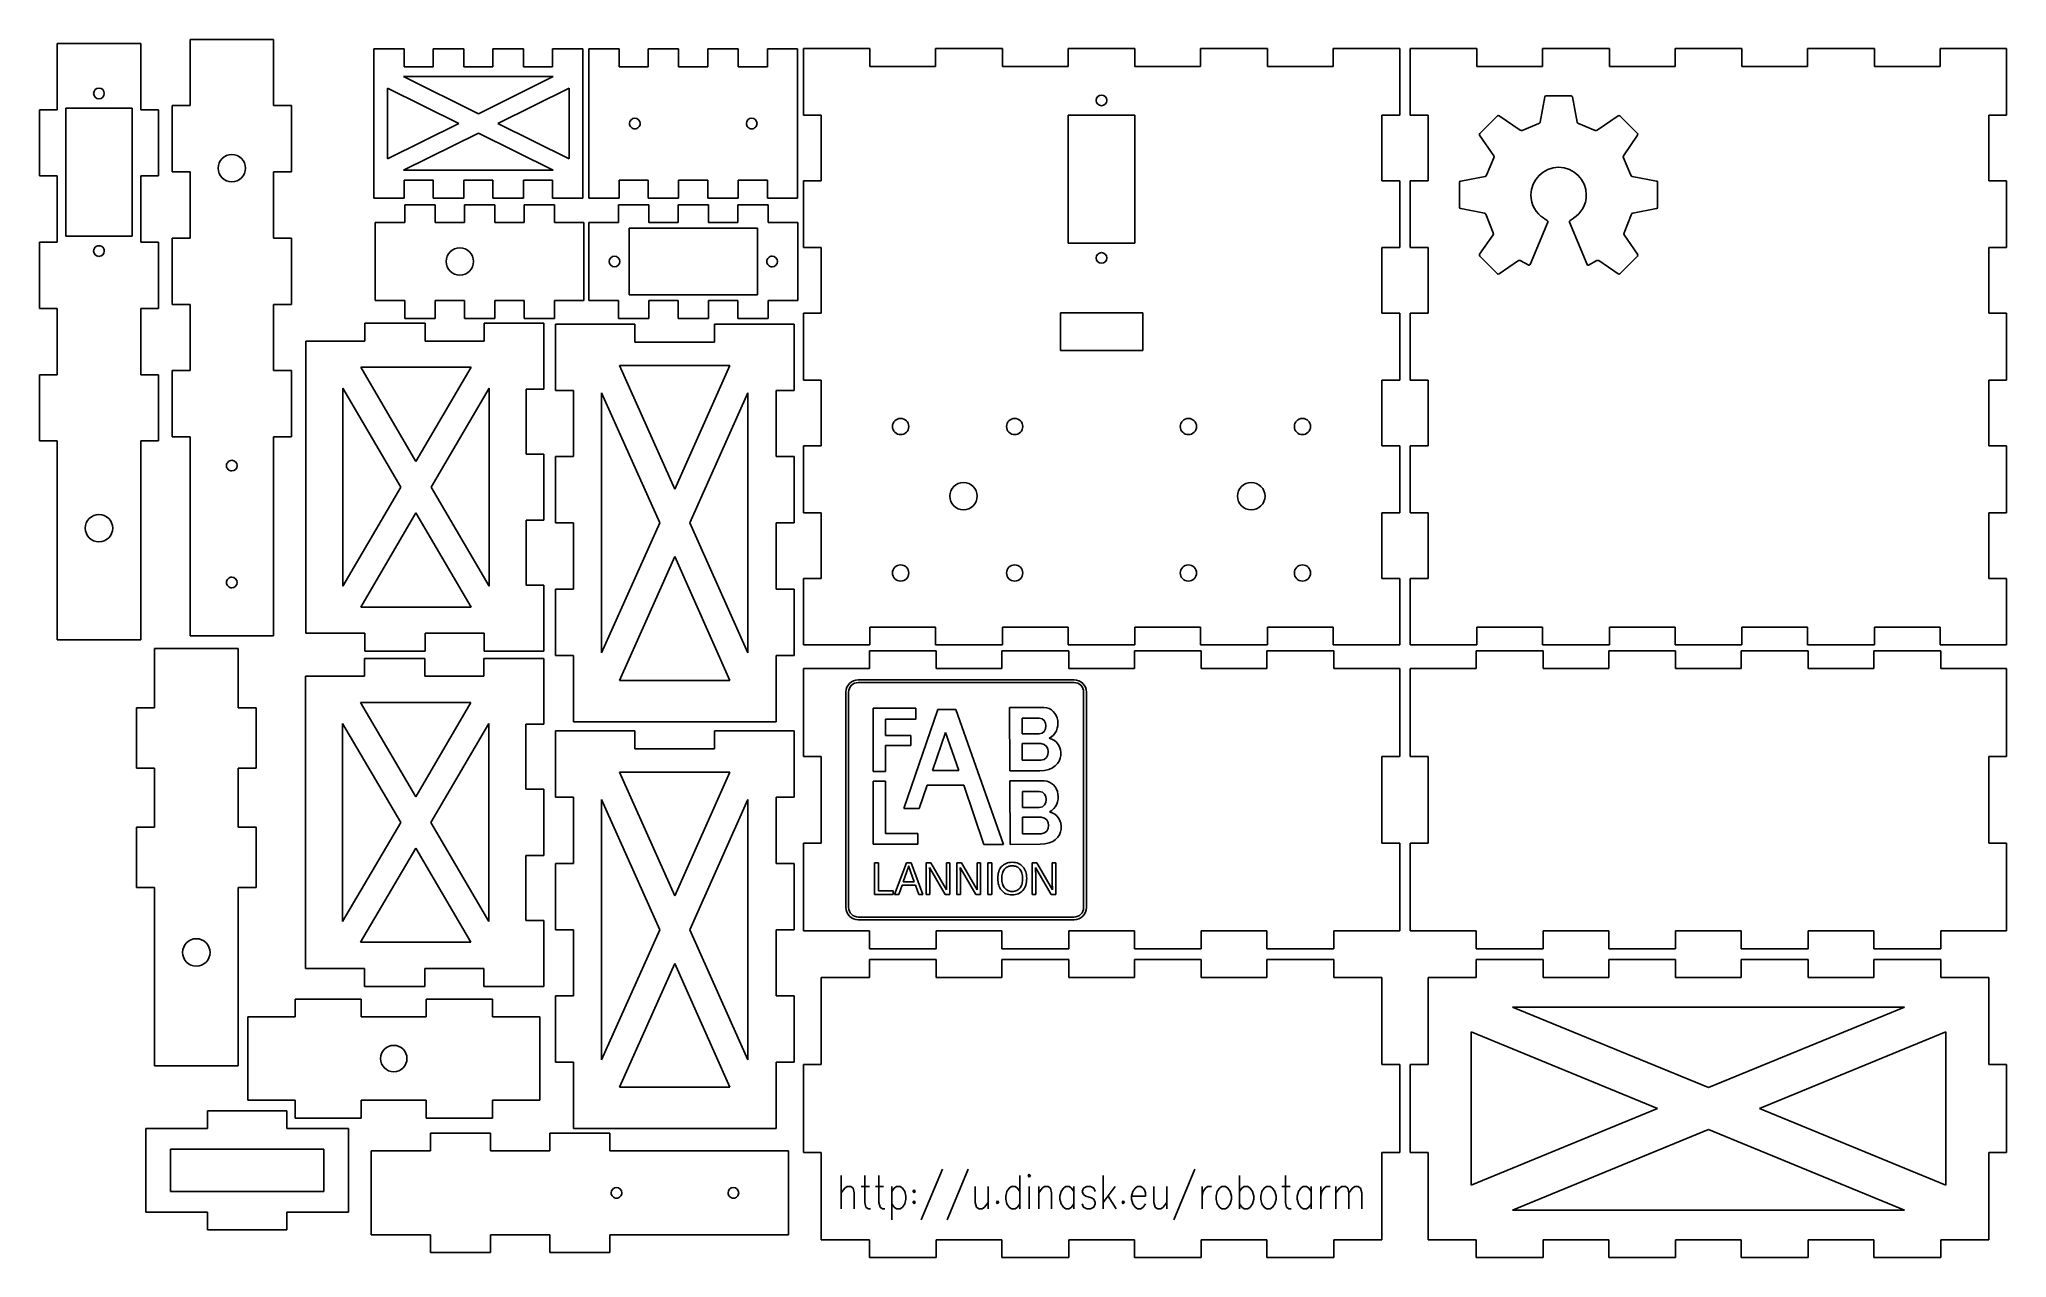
# Model space of a CAD drawing. Extents: x 868 to 1198, y 675 to 879.
import ezdxf

# ---------------------------------------------------------------- set-up
doc = ezdxf.new("R2010")
doc.units = 0
doc.layers.add('Calque_1', color=7, linetype='CONTINUOUS')

msp = doc.modelspace()

# ---------------------------------------------------------------- linework, layer by layer
at = {"layer": 'Calque_1', "color": 1}
for p, q in [((870.70102, 867.495286), (870.70102, 878.60641)), ((870.70102, 878.60641), (884.701024, 878.60641)), ((884.701024, 878.60641), (884.701024, 867.495286)), ((892.971844, 868.178798), (892.971844, 879.289922)), ((892.971844, 879.289922), (906.971848, 879.289922)), ((906.971848, 879.289922), (906.971848, 868.178798)), ((923.815833, 877.686166), (928.865829, 877.686166)), ((923.815833, 852.686163), (923.815833, 877.686166)), ((928.865829, 877.686166), (928.865829, 874.686161)), ((933.765833, 874.686161), (933.765833, 877.686166)), ((933.765833, 877.686166), (938.865836, 877.686166)), ((938.865836, 877.686166), (938.865836, 874.686161)), ((943.76584, 874.686161), (943.76584, 877.686166)), ((943.76584, 877.686166), (948.865816, 877.686166)), ((948.865816, 877.686166), (948.865816, 874.686161)), ((953.76582, 874.686161), (953.76582, 877.686166)), ((953.76582, 877.686166), (958.815816, 877.686166)), ((958.815816, 877.686166), (958.815816, 852.686163)), ((959.855189, 877.686166), (964.905186, 877.686166)), ((959.855189, 852.686163), (959.855189, 877.686166)), ((964.905186, 877.686166), (964.905186, 874.686162)), ((969.80519, 874.686162), (969.80519, 877.686166)), ((969.80519, 877.686166), (974.905192, 877.686166)), ((974.905192, 877.686166), (974.905192, 874.686162)), ((979.805196, 874.686162), (979.805196, 877.686166)), ((979.805196, 877.686166), (984.905172, 877.686166)), ((984.905172, 877.686166), (984.905172, 874.686162)), ((989.805176, 874.686162), (989.805176, 877.686166)), ((989.805176, 877.686166), (994.855172, 877.686166)), ((994.855172, 877.686166), (994.855172, 852.686163)), ((995.822425, 877.742019), (1006.983529, 877.742019)), ((995.822425, 866.580889), (995.822425, 877.742019)), ((1006.983529, 877.742019), (1006.983529, 874.742015)), ((1017.994641, 874.742015), (1017.994641, 877.742019)), ((1017.994641, 877.742019), (1029.205751, 877.742019)), ((1029.205751, 877.742019), (1029.205751, 874.742015)), ((1040.216863, 874.742015), (1040.216863, 877.742019)), ((1040.216863, 877.742019), (1051.427973, 877.742019)), ((1051.427973, 877.742019), (1051.427973, 874.742015)), ((1062.439085, 874.742015), (1062.439085, 877.742019)), ((1062.439085, 877.742019), (1073.650195, 877.742019)), ((1073.650195, 877.742019), (1073.650195, 874.742015)), ((1084.661306, 874.742015), (1084.661306, 877.742019)), ((1084.661306, 877.742019), (1095.82241, 877.742019)), ((1095.82241, 877.742019), (1095.82241, 866.580889)), ((1097.600622, 877.742019), (1108.761726, 877.742019)), ((1097.600622, 866.580889), (1097.600622, 877.742019)), ((1108.761726, 877.742019), (1108.761726, 874.742015)), ((1119.772838, 874.742015), (1119.772838, 877.742019)), ((1119.772838, 877.742019), (1130.983948, 877.742019)), ((1130.983948, 877.742019), (1130.983948, 874.742015)), ((1141.99506, 874.742015), (1141.99506, 877.742019)), ((1141.99506, 877.742019), (1153.20617, 877.742019)), ((1153.20617, 877.742019), (1153.20617, 874.742015)), ((1164.217281, 874.742015), (1164.217281, 877.742019)), ((1164.217281, 877.742019), (1175.428392, 877.742019)), ((1175.428392, 877.742019), (1175.428392, 874.742015)), ((1186.439503, 874.742015), (1186.439503, 877.742019)), ((1186.439503, 877.742019), (1197.600634, 877.742019)), ((1197.600634, 877.742019), (1197.600634, 866.580889)), ((928.865829, 874.686161), (933.765833, 874.686161)), ((938.865836, 874.686161), (943.76584, 874.686161)), ((948.865816, 874.686161), (953.76582, 874.686161)), ((964.905186, 874.686162), (969.80519, 874.686162)), ((974.905192, 874.686162), (979.805196, 874.686162)), ((984.905172, 874.686162), (989.805176, 874.686162)), ((1006.983529, 874.742015), (1017.994641, 874.742015)), ((1029.205751, 874.742015), (1040.216863, 874.742015)), ((1051.427973, 874.742015), (1062.439085, 874.742015)), ((1073.650195, 874.742015), (1084.661306, 874.742015)), ((1108.761726, 874.742015), (1119.772838, 874.742015)), ((1130.983948, 874.742015), (1141.99506, 874.742015)), ((1153.20617, 874.742015), (1164.217281, 874.742015)), ((1175.428392, 874.742015), (1186.439503, 874.742015)), ((938.054438, 865.186164), (926.098631, 871.115318)), ((926.098631, 871.115318), (926.098631, 859.257011)), ((928.751132, 873.034738), (941.31593, 866.803536)), ((953.880199, 873.034738), (928.751132, 873.034738)), ((941.31593, 866.803536), (953.880199, 873.034738)), ((956.532991, 871.115318), (944.577158, 865.186164)), ((956.532991, 859.257011), (956.532991, 871.115318)), ((872.11997, 846.270475), (872.11997, 867.745064)), ((872.11997, 867.745064), (883.282079, 867.745064)), ((877.701038, 869.327087), (877.701038, 869.327087)), ((883.282079, 867.745064), (883.282079, 846.270475)), ((889.971866, 857.0677), (889.971866, 868.178798)), ((889.971866, 868.178798), (892.971844, 868.178798)), ((906.971848, 868.178798), (909.971852, 868.178798)), ((909.971852, 868.178798), (909.971852, 857.0677)), ((1045.822415, 868.162224), (1045.822415, 868.162224)), ((867.701042, 856.384136), (867.701042, 867.495286)), ((867.701042, 867.495286), (870.70102, 867.495286)), ((884.701024, 867.495286), (887.701028, 867.495286)), ((887.701028, 867.495286), (887.701028, 856.384136)), ((926.098631, 859.257011), (938.054438, 865.186164)), ((944.577158, 865.186164), (956.532991, 859.257011)), ((968.448916, 865.186177), (968.448916, 865.186177)), ((988.048562, 865.186177), (988.048562, 865.186177)), ((998.82243, 866.580889), (995.822425, 866.580889)), ((998.82243, 855.569777), (998.82243, 866.580889)), ((1040.241348, 845.105586), (1040.241348, 866.580201)), ((1040.241348, 866.580201), (1051.403457, 866.580201)), ((1051.403457, 866.580201), (1051.403457, 845.105586)), ((1095.82241, 866.580889), (1092.822406, 866.580889)), ((1092.822406, 866.580889), (1092.822406, 855.569777)), ((1100.600627, 866.580889), (1097.600622, 866.580889)), ((1100.600627, 855.569777), (1100.600627, 866.580889)), ((1197.600634, 866.580889), (1194.600629, 866.580889)), ((1194.600629, 866.580889), (1194.600629, 855.569777)), ((941.315692, 863.568819), (928.751132, 857.337591)), ((953.880199, 857.337591), (941.315692, 863.568819)), ((870.70102, 856.384136), (867.701042, 856.384136)), ((870.70102, 845.273038), (870.70102, 856.384136)), ((887.701028, 856.384136), (884.701024, 856.384136)), ((884.701024, 856.384136), (884.701024, 845.273038)), ((892.971844, 857.0677), (889.971866, 857.0677)), ((892.971844, 845.956576), (892.971844, 857.0677)), ((899.971819, 855.391485), (899.971819, 855.391485)), ((909.971852, 857.0677), (906.971848, 857.0677)), ((906.971848, 857.0677), (906.971848, 845.956576)), ((928.751132, 857.337591), (953.880199, 857.337591)), ((933.765833, 855.686168), (928.865829, 855.686168)), ((928.865829, 855.686168), (928.865829, 852.686163)), ((933.765833, 852.686163), (933.765833, 855.686168)), ((943.76584, 855.686168), (938.865836, 855.686168)), ((938.865836, 855.686168), (938.865836, 852.686163)), ((943.76584, 852.686163), (943.76584, 855.686168)), ((953.76582, 855.686168), (948.865816, 855.686168)), ((948.865816, 855.686168), (948.865816, 852.686163)), ((953.76582, 852.686163), (953.76582, 855.686168)), ((969.80519, 855.686168), (964.905186, 855.686168)), ((964.905186, 855.686168), (964.905186, 852.686163)), ((969.80519, 852.686163), (969.80519, 855.686168)), ((979.805196, 855.686168), (974.905192, 855.686168)), ((974.905192, 855.686168), (974.905192, 852.686163)), ((979.805196, 852.686163), (979.805196, 855.686168)), ((989.805176, 855.686168), (984.905172, 855.686168)), ((984.905172, 855.686168), (984.905172, 852.686163)), ((989.805176, 852.686163), (989.805176, 855.686168)), ((995.822425, 844.358667), (995.822425, 855.569777)), ((995.822425, 855.569777), (998.82243, 855.569777)), ((1092.822406, 855.569777), (1095.82241, 855.569777)), ((1095.82241, 855.569777), (1095.82241, 844.358667)), ((1097.600622, 844.358667), (1097.600622, 855.569777)), ((1097.600622, 855.569777), (1100.600627, 855.569777)), ((1194.600629, 855.569777), (1197.600634, 855.569777)), ((1197.600634, 855.569777), (1197.600634, 844.358667)), ((928.865829, 852.686163), (923.815833, 852.686163)), ((928.981807, 848.558036), (928.981807, 851.55804)), ((928.981807, 851.55804), (934.081809, 851.55804)), ((938.865836, 852.686163), (933.765833, 852.686163)), ((934.081809, 851.55804), (934.081809, 848.558036)), ((938.981813, 848.558036), (938.981813, 851.55804)), ((938.981813, 851.55804), (944.081816, 851.55804)), ((948.865816, 852.686163), (943.76584, 852.686163)), ((944.081816, 851.55804), (944.081816, 848.558036)), ((948.98182, 848.558036), (948.98182, 851.55804)), ((948.98182, 851.55804), (954.081822, 851.55804)), ((958.815816, 852.686163), (953.76582, 852.686163)), ((954.081822, 851.55804), (954.081822, 848.558036)), ((964.905186, 852.686163), (959.855189, 852.686163)), ((964.821948, 848.558036), (964.821948, 851.55804)), ((964.821948, 851.55804), (969.92195, 851.55804)), ((974.905192, 852.686163), (969.80519, 852.686163)), ((969.92195, 851.55804), (969.92195, 848.558036)), ((974.821954, 848.558036), (974.821954, 851.55804)), ((974.821954, 851.55804), (979.921957, 851.55804)), ((984.905172, 852.686163), (979.805196, 852.686163)), ((979.921957, 851.55804), (979.921957, 848.558036)), ((984.821934, 848.558036), (984.821934, 851.55804)), ((984.821934, 851.55804), (989.921937, 851.55804)), ((994.855172, 852.686163), (989.805176, 852.686163)), ((989.921937, 851.55804), (989.921937, 848.558036)), ((924.031823, 848.558036), (928.981807, 848.558036)), ((924.031823, 835.508045), (924.031823, 848.558036)), ((934.081809, 848.558036), (938.981813, 848.558036)), ((944.081816, 848.558036), (948.98182, 848.558036)), ((954.081822, 848.558036), (959.031806, 848.558036)), ((959.031806, 848.558036), (959.031806, 835.508045)), ((959.871938, 848.558036), (964.821948, 848.558036)), ((959.871938, 835.508045), (959.871938, 848.558036)), ((969.92195, 848.558036), (974.821954, 848.558036)), ((979.921957, 848.558036), (984.821934, 848.558036)), ((989.921937, 848.558036), (994.871947, 848.558036)), ((994.871947, 848.558036), (994.871947, 835.508045)), ((867.701042, 834.16194), (867.701042, 845.273038)), ((867.701042, 845.273038), (870.70102, 845.273038)), ((883.282079, 846.270475), (872.11997, 846.270475)), ((884.701024, 845.273038), (887.701028, 845.273038)), ((887.701028, 845.273038), (887.701028, 834.16194)), ((889.971866, 834.845452), (889.971866, 845.956576)), ((889.971866, 845.956576), (892.971844, 845.956576)), ((906.971848, 845.956576), (909.971852, 845.956576)), ((909.971852, 845.956576), (909.971852, 834.845452)), ((966.634688, 847.614029), (988.109276, 847.614029)), ((966.634688, 836.45192), (966.634688, 847.614029)), ((988.109276, 847.614029), (988.109276, 836.45192)), ((1051.403457, 845.105586), (1040.241348, 845.105586)), ((877.701038, 842.901297), (877.701038, 842.901297)), ((940.506554, 842.032988), (940.506554, 842.032988)), ((965.052664, 842.032988), (965.052664, 842.032988)), ((991.478454, 842.032988), (991.478454, 842.032988)), ((998.82243, 844.358667), (995.822425, 844.358667)), ((998.82243, 833.347555), (998.82243, 844.358667)), ((1045.822415, 841.736461), (1045.822415, 841.736461)), ((1095.82241, 844.358667), (1092.822406, 844.358667)), ((1092.822406, 844.358667), (1092.822406, 833.347555)), ((1100.600627, 844.358667), (1097.600622, 844.358667)), ((1100.600627, 833.347555), (1100.600627, 844.358667)), ((1197.600634, 844.358667), (1194.600629, 844.358667)), ((1194.600629, 844.358667), (1194.600629, 833.347555)), ((892.971844, 834.845452), (889.971866, 834.845452)), ((892.971844, 823.734327), (892.971844, 834.845452)), ((909.971852, 834.845452), (906.971848, 834.845452)), ((906.971848, 834.845452), (906.971848, 823.734327)), ((928.981807, 835.508045), (924.031823, 835.508045)), ((928.981807, 832.50804), (928.981807, 835.508045)), ((938.981813, 835.508045), (934.081809, 835.508045)), ((934.081809, 835.508045), (934.081809, 832.50804)), ((938.981813, 832.50804), (938.981813, 835.508045)), ((948.98182, 835.508045), (944.081816, 835.508045)), ((944.081816, 835.508045), (944.081816, 832.50804)), ((948.98182, 832.50804), (948.98182, 835.508045)), ((959.031806, 835.508045), (954.081822, 835.508045)), ((954.081822, 835.508045), (954.081822, 832.50804)), ((964.821948, 835.508045), (959.871938, 835.508045)), ((964.821948, 832.50804), (964.821948, 835.508045)), ((988.109276, 836.45192), (966.634688, 836.45192)), ((974.821954, 835.508045), (969.92195, 835.508045)), ((969.92195, 835.508045), (969.92195, 832.50804)), ((974.821954, 832.50804), (974.821954, 835.508045)), ((984.821934, 835.508045), (979.921957, 835.508045)), ((979.921957, 835.508045), (979.921957, 832.50804)), ((984.821934, 832.50804), (984.821934, 835.508045)), ((994.871947, 835.508045), (989.921937, 835.508045)), ((989.921937, 835.508045), (989.921937, 832.50804)), ((870.70102, 834.16194), (867.701042, 834.16194)), ((870.70102, 823.050816), (870.70102, 834.16194)), ((887.701028, 834.16194), (884.701024, 834.16194)), ((884.701024, 834.16194), (884.701024, 823.050816)), ((922.275349, 828.702107), (922.275349, 831.702085)), ((922.275349, 831.702085), (932.375368, 831.702085)), ((934.081809, 832.50804), (928.981807, 832.50804)), ((932.375368, 831.702085), (932.375368, 828.702107)), ((944.081816, 832.50804), (938.981813, 832.50804)), ((942.275362, 828.702107), (942.275362, 831.702085)), ((942.275362, 831.702085), (952.325322, 831.702085)), ((954.081822, 832.50804), (948.98182, 832.50804)), ((952.325322, 831.702085), (952.325322, 820.652133)), ((954.250007, 820.428666), (954.250007, 831.53979)), ((954.250007, 831.53979), (967.58334, 831.53979)), ((969.92195, 832.50804), (964.821948, 832.50804)), ((967.58334, 831.53979), (967.58334, 828.539785)), ((979.921957, 832.50804), (974.821954, 832.50804)), ((980.916673, 828.539785), (980.916673, 831.53979)), ((980.916673, 831.53979), (994.250006, 831.53979)), ((989.921937, 832.50804), (984.821934, 832.50804)), ((994.250006, 831.53979), (994.250006, 820.428666)), ((995.822425, 822.136445), (995.822425, 833.347555)), ((995.822425, 833.347555), (998.82243, 833.347555)), ((1038.923341, 833.418464), (1052.721468, 833.418464)), ((1038.923341, 827.120349), (1038.923341, 833.418464)), ((1052.721468, 833.418464), (1052.721468, 827.120349)), ((1092.822406, 833.347555), (1095.82241, 833.347555)), ((1095.82241, 833.347555), (1095.82241, 822.136445)), ((1097.600622, 822.136445), (1097.600622, 833.347555)), ((1097.600622, 833.347555), (1100.600627, 833.347555)), ((1194.600629, 833.347555), (1197.600634, 833.347555)), ((1197.600634, 833.347555), (1197.600634, 822.136445)), ((912.375355, 779.702094), (912.375355, 828.702107)), ((912.375355, 828.702107), (922.275349, 828.702107)), ((932.375368, 828.702107), (942.275362, 828.702107)), ((967.58334, 828.539785), (980.916673, 828.539785)), ((1052.721468, 827.120349), (1038.923341, 827.120349)), ((867.701042, 811.939692), (867.701042, 823.050816)), ((867.701042, 823.050816), (870.70102, 823.050816)), ((884.701024, 823.050816), (887.701028, 823.050816)), ((887.701028, 823.050816), (887.701028, 811.939692)), ((889.971866, 812.62323), (889.971866, 823.734327)), ((889.971866, 823.734327), (892.971844, 823.734327)), ((906.971848, 823.734327), (909.971852, 823.734327)), ((909.971852, 823.734327), (909.971852, 812.62323)), ((940.124088, 824.304256), (921.6, 824.304256)), ((921.6, 824.304256), (930.862057, 808.510404)), ((930.862057, 808.510404), (940.124088, 824.304256)), ((964.987989, 824.621253), (974.25002, 803.86768)), ((983.512051, 824.621253), (964.987989, 824.621253)), ((974.25002, 803.86768), (983.512051, 824.621253)), ((998.82243, 822.136445), (995.822425, 822.136445)), ((998.82243, 811.125334), (998.82243, 822.136445)), ((1095.82241, 822.136445), (1092.822406, 822.136445)), ((1092.822406, 822.136445), (1092.822406, 811.125334)), ((1100.600627, 822.136445), (1097.600622, 822.136445)), ((1100.600627, 811.125334), (1100.600627, 822.136445)), ((1197.600634, 822.136445), (1194.600629, 822.136445)), ((1194.600629, 822.136445), (1194.600629, 811.125334)), ((928.335551, 804.202273), (918.601663, 820.799876)), ((918.601663, 820.799876), (918.601663, 787.603928)), ((943.122452, 820.799876), (933.388537, 804.201929)), ((943.122452, 787.603928), (943.122452, 820.799876)), ((952.325322, 820.652133), (949.32537, 820.652133)), ((949.32537, 820.652133), (949.32537, 809.75212)), ((957.250012, 820.428666), (954.250007, 820.428666)), ((957.250012, 809.317568), (957.250012, 820.428666)), ((961.989625, 820.016895), (961.989625, 776.396496)), ((971.72354, 798.206682), (961.989625, 820.016895)), ((986.510415, 820.016895), (976.776526, 798.206206)), ((986.510415, 776.396496), (986.510415, 820.016895)), ((994.250006, 820.428666), (991.250002, 820.428666)), ((991.250002, 820.428666), (991.250002, 809.317568)), ((870.70102, 811.939692), (867.701042, 811.939692)), ((870.70102, 778.606372), (870.70102, 811.939692)), ((887.701028, 811.939692), (884.701024, 811.939692)), ((884.701024, 811.939692), (884.701024, 778.606372)), ((892.971844, 812.62323), (889.971866, 812.62323)), ((892.971844, 779.289884), (892.971844, 812.62323)), ((909.971852, 812.62323), (906.971848, 812.62323)), ((906.971848, 812.62323), (906.971848, 779.289884)), ((1010.766977, 814.367723), (1010.766977, 814.367723)), ((1029.89204, 814.367723), (1029.89204, 814.367723)), ((1059.028219, 814.367723), (1059.028219, 814.367723)), ((1078.153281, 814.367723), (1078.153281, 814.367723)), ((949.32537, 809.75212), (952.325322, 809.75212)), ((952.325322, 809.75212), (952.325322, 798.652108)), ((954.250007, 798.206444), (954.250007, 809.317568)), ((954.250007, 809.317568), (957.250012, 809.317568)), ((991.250002, 809.317568), (994.250006, 809.317568)), ((994.250006, 809.317568), (994.250006, 798.206444)), ((995.822425, 799.914223), (995.822425, 811.125334)), ((995.822425, 811.125334), (998.82243, 811.125334)), ((1092.822406, 811.125334), (1095.82241, 811.125334)), ((1095.82241, 811.125334), (1095.82241, 799.914223)), ((1097.600622, 799.914223), (1097.600622, 811.125334)), ((1097.600622, 811.125334), (1100.600627, 811.125334)), ((1194.600629, 811.125334), (1197.600634, 811.125334)), ((1197.600634, 811.125334), (1197.600634, 799.914223)), ((899.971872, 806.911987), (899.971872, 806.911987)), ((918.601663, 787.603928), (928.335551, 804.202273)), ((933.388537, 804.201929), (943.122452, 787.603928)), ((1020.373416, 802.692878), (1020.373416, 802.692878)), ((1068.634657, 802.692878), (1068.634657, 802.692878)), ((930.862057, 799.893798), (921.600027, 784.099919)), ((940.124088, 784.099919), (930.862057, 799.893798)), ((952.325322, 798.652108), (949.32537, 798.652108)), ((949.32537, 798.652108), (949.32537, 787.752121)), ((998.82243, 799.914223), (995.822425, 799.914223)), ((998.82243, 788.903112), (998.82243, 799.914223)), ((1095.82241, 799.914223), (1092.822406, 799.914223)), ((1092.822406, 799.914223), (1092.822406, 788.903112)), ((1100.600627, 799.914223), (1097.600622, 799.914223)), ((1100.600627, 788.903112), (1100.600627, 799.914223)), ((1197.600634, 799.914223), (1194.600629, 799.914223)), ((1194.600629, 799.914223), (1194.600629, 788.903112)), ((957.250012, 798.206444), (954.250007, 798.206444)), ((957.250012, 787.095346), (957.250012, 798.206444)), ((961.989625, 776.396496), (971.72354, 798.206682)), ((976.776526, 798.206206), (986.510415, 776.396496)), ((994.250006, 798.206444), (991.250002, 798.206444)), ((991.250002, 798.206444), (991.250002, 787.095346)), ((877.701022, 795.022392), (877.701022, 795.022392)), ((974.25002, 792.545207), (964.987989, 771.791634)), ((983.512077, 771.791634), (974.25002, 792.545207)), ((995.822425, 777.742008), (995.822425, 788.903112)), ((995.822425, 788.903112), (998.82243, 788.903112)), ((1010.766977, 789.805235), (1010.766977, 789.805235)), ((1029.89204, 789.805235), (1029.89204, 789.805235)), ((1059.028219, 789.805235), (1059.028219, 789.805235)), ((1078.153281, 789.805235), (1078.153281, 789.805235)), ((1092.822406, 788.903112), (1095.82241, 788.903112)), ((1095.82241, 788.903112), (1095.82241, 777.742008)), ((1097.600622, 777.742008), (1097.600622, 788.903112)), ((1097.600622, 788.903112), (1100.600627, 788.903112)), ((1194.600629, 788.903112), (1197.600634, 788.903112)), ((1197.600634, 788.903112), (1197.600634, 777.742008)), ((899.971872, 787.312341), (899.971872, 787.312341)), ((949.32537, 787.752121), (952.325322, 787.752121)), ((952.325322, 787.752121), (952.325322, 776.702089)), ((954.250007, 775.984222), (954.250007, 787.095346)), ((954.250007, 787.095346), (957.250012, 787.095346)), ((991.250002, 787.095346), (994.250006, 787.095346)), ((994.250006, 787.095346), (994.250006, 775.984222)), ((921.600027, 784.099919), (940.124088, 784.099919)), ((884.701024, 778.606372), (870.70102, 778.606372)), ((906.971848, 779.289884), (892.971844, 779.289884)), ((922.275349, 779.702094), (912.375355, 779.702094)), ((922.275349, 776.702089), (922.275349, 779.702094)), ((942.275362, 779.702094), (932.375368, 779.702094)), ((932.375368, 779.702094), (932.375368, 776.702089)), ((942.275362, 776.702089), (942.275362, 779.702094)), ((1017.994641, 780.742012), (1006.983529, 780.742012)), ((1006.983529, 780.742012), (1006.983529, 777.742008)), ((1017.994641, 777.742008), (1017.994641, 780.742012)), ((1040.216863, 780.742012), (1029.205751, 780.742012)), ((1029.205751, 780.742012), (1029.205751, 777.742008)), ((1040.216863, 777.742008), (1040.216863, 780.742012)), ((1062.439085, 780.742012), (1051.427973, 780.742012)), ((1051.427973, 780.742012), (1051.427973, 777.742008)), ((1062.439085, 777.742008), (1062.439085, 780.742012)), ((1084.661306, 780.742012), (1073.650195, 780.742012)), ((1073.650195, 780.742012), (1073.650195, 777.742008)), ((1084.661306, 777.742008), (1084.661306, 780.742012)), ((1119.772838, 780.742012), (1108.761726, 780.742012)), ((1108.761726, 780.742012), (1108.761726, 777.742008)), ((1119.772838, 777.742008), (1119.772838, 780.742012)), ((1141.99506, 780.742012), (1130.983948, 780.742012)), ((1130.983948, 780.742012), (1130.983948, 777.742008)), ((1141.99506, 777.742008), (1141.99506, 780.742012)), ((1164.217281, 780.742012), (1153.20617, 780.742012)), ((1153.20617, 780.742012), (1153.20617, 777.742008)), ((1164.217281, 777.742008), (1164.217281, 780.742012)), ((1186.439503, 780.742012), (1175.428392, 780.742012)), ((1175.428392, 780.742012), (1175.428392, 777.742008)), ((1186.439503, 777.742008), (1186.439503, 780.742012)), ((886.997781, 767.196383), (886.997781, 777.146383)), ((886.997781, 777.146383), (901.047792, 777.146383)), ((901.047792, 777.146383), (901.047792, 767.196383)), ((922.231111, 772.480742), (922.231111, 775.48072)), ((922.231111, 775.48072), (932.33113, 775.48072)), ((932.375368, 776.702089), (922.275349, 776.702089)), ((932.33113, 775.48072), (932.33113, 772.480742)), ((942.231124, 772.480742), (942.231124, 775.48072)), ((942.231124, 775.48072), (952.281084, 775.48072)), ((952.325322, 776.702089), (942.275362, 776.702089)), ((952.281084, 775.48072), (952.281084, 764.430767)), ((957.250012, 775.984222), (954.250007, 775.984222)), ((957.250012, 764.873124), (957.250012, 775.984222)), ((994.250006, 775.984222), (991.250002, 775.984222)), ((991.250002, 775.984222), (991.250002, 764.873124)), ((1006.983529, 777.742008), (995.822425, 777.742008)), ((1006.883517, 773.778364), (1006.883517, 776.778342)), ((1006.883517, 776.778342), (1018.094627, 776.778342)), ((1029.205751, 777.742008), (1017.994641, 777.742008)), ((1018.094627, 776.778342), (1018.094627, 773.778364)), ((1029.105739, 773.778364), (1029.105739, 776.778342)), ((1029.105739, 776.778342), (1040.316849, 776.778342)), ((1051.427973, 777.742008), (1040.216863, 777.742008)), ((1040.316849, 776.778342), (1040.316849, 773.778364)), ((1051.32796, 773.778364), (1051.32796, 776.778342)), ((1051.32796, 776.778342), (1062.539071, 776.778342)), ((1073.650195, 777.742008), (1062.439085, 777.742008)), ((1062.539071, 776.778342), (1062.539071, 773.778364)), ((1073.550182, 773.778364), (1073.550182, 776.778342)), ((1073.550182, 776.778342), (1084.761292, 776.778342)), ((1095.82241, 777.742008), (1084.661306, 777.742008)), ((1084.761292, 776.778342), (1084.761292, 773.778364)), ((1108.761726, 777.742008), (1097.600622, 777.742008)), ((1108.66174, 773.778338), (1108.66174, 776.778342)), ((1108.66174, 776.778342), (1119.87285, 776.778342)), ((1130.983948, 777.742008), (1119.772838, 777.742008)), ((1119.87285, 776.778342), (1119.87285, 773.778338)), ((1130.883962, 773.778338), (1130.883962, 776.778342)), ((1130.883962, 776.778342), (1142.095072, 776.778342)), ((1153.20617, 777.742008), (1141.99506, 777.742008)), ((1142.095072, 776.778342), (1142.095072, 773.778338)), ((1153.106184, 773.778338), (1153.106184, 776.778342)), ((1153.106184, 776.778342), (1164.317294, 776.778342)), ((1175.428392, 777.742008), (1164.217281, 777.742008)), ((1164.317294, 776.778342), (1164.317294, 773.778338)), ((1175.328406, 773.778338), (1175.328406, 776.778342)), ((1175.328406, 776.778342), (1186.539516, 776.778342)), ((1197.600634, 777.742008), (1186.439503, 777.742008)), ((1186.539516, 776.778342), (1186.539516, 773.778338)), ((912.331117, 723.480729), (912.331117, 772.480742)), ((912.331117, 772.480742), (922.231111, 772.480742)), ((932.33113, 772.480742), (942.231124, 772.480742)), ((995.822425, 773.778364), (1006.883517, 773.778364)), ((995.822425, 759.061684), (995.822425, 773.778364)), ((1018.094627, 773.778364), (1029.105739, 773.778364)), ((1040.316849, 773.778364), (1051.32796, 773.778364)), ((1062.539071, 773.778364), (1073.550182, 773.778364)), ((1084.761292, 773.778364), (1095.82241, 773.778364)), ((1095.82241, 773.778364), (1095.82241, 759.061684)), ((1097.600622, 773.778338), (1108.66174, 773.778338)), ((1097.600622, 759.061684), (1097.600622, 773.778338)), ((1119.87285, 773.778338), (1130.883962, 773.778338)), ((1142.095072, 773.778338), (1153.106184, 773.778338)), ((1164.317294, 773.778338), (1175.328406, 773.778338)), ((1186.539516, 773.778338), (1197.600634, 773.778338)), ((1197.600634, 773.778338), (1197.600634, 759.061684)), ((964.987989, 771.791634), (983.512077, 771.791634)), ((883.997803, 757.09639), (883.997803, 767.196383)), ((883.997803, 767.196383), (886.997781, 767.196383)), ((901.047792, 767.196383), (904.047796, 767.196383)), ((904.047796, 767.196383), (904.047796, 757.09639)), ((940.07985, 768.08289), (921.555762, 768.08289)), ((921.555762, 768.08289), (930.817819, 752.289038)), ((930.817819, 752.289038), (940.07985, 768.08289)), ((928.291313, 747.980907), (918.557424, 764.578511)), ((918.557424, 764.578511), (918.557424, 731.382563)), ((943.078214, 764.578511), (933.344299, 747.980563)), ((943.078214, 731.382563), (943.078214, 764.578511)), ((952.281084, 764.430767), (949.281132, 764.430767)), ((949.281132, 764.430767), (949.281132, 753.530754)), ((954.250018, 752.215775), (954.250018, 763.326899)), ((954.250018, 763.326899), (967.583351, 763.326899)), ((991.250002, 764.873124), (957.250012, 764.873124)), ((967.583351, 763.326899), (967.583351, 760.326895)), ((980.916684, 760.326895), (980.916684, 763.326899)), ((980.916684, 763.326899), (994.250017, 763.326899)), ((994.250017, 763.326899), (994.250017, 752.215775)), ((967.583351, 760.326895), (980.916684, 760.326895)), ((998.82243, 759.061684), (995.822425, 759.061684)), ((998.82243, 744.495022), (998.82243, 759.061684)), ((1095.82241, 759.061684), (1092.822406, 759.061684)), ((1092.822406, 759.061684), (1092.822406, 744.495022)), ((1100.600627, 759.061684), (1097.600622, 759.061684)), ((1100.600627, 744.495022), (1100.600627, 759.061684)), ((1197.600634, 759.061684), (1194.600629, 759.061684)), ((1194.600629, 759.061684), (1194.600629, 744.495022)), ((886.997781, 757.09639), (883.997803, 757.09639)), ((886.997781, 747.196396), (886.997781, 757.09639)), ((904.047796, 757.09639), (901.047792, 757.09639)), ((901.047792, 757.09639), (901.047792, 747.196396)), ((964.988, 756.408363), (974.250031, 735.65479)), ((983.512061, 756.408363), (964.988, 756.408363)), ((974.250031, 735.65479), (983.512061, 756.408363)), ((949.281132, 753.530754), (952.281084, 753.530754)), ((952.281084, 753.530754), (952.281084, 742.430743)), ((957.250023, 752.215775), (954.250018, 752.215775)), ((957.250023, 741.104678), (957.250023, 752.215775)), ((994.250017, 752.215775), (991.250013, 752.215775)), ((991.250013, 752.215775), (991.250013, 741.104678)), ((961.989636, 751.804004), (961.989636, 708.183605)), ((971.723551, 729.993792), (961.989636, 751.804004)), ((986.510426, 751.804004), (976.776537, 729.993315)), ((986.510426, 708.183605), (986.510426, 751.804004)), ((883.997803, 737.096404), (883.997803, 747.196396)), ((883.997803, 747.196396), (886.997781, 747.196396)), ((901.047792, 747.196396), (904.047796, 747.196396)), ((904.047796, 747.196396), (904.047796, 737.096404)), ((918.557424, 731.382563), (928.291313, 747.980907)), ((933.344299, 747.980563), (943.078214, 731.382563)), ((930.817819, 743.672432), (921.555789, 727.878553)), ((940.07985, 727.878553), (930.817819, 743.672432)), ((952.281084, 742.430743), (949.281132, 742.430743)), ((949.281132, 742.430743), (949.281132, 731.530756)), ((995.822425, 729.778341), (995.822425, 744.495022)), ((995.822425, 744.495022), (998.82243, 744.495022)), ((1092.822406, 744.495022), (1095.82241, 744.495022)), ((1095.82241, 744.495022), (1095.82241, 729.778341)), ((1097.600622, 729.778341), (1097.600622, 744.495022)), ((1097.600622, 744.495022), (1100.600627, 744.495022)), ((1194.600629, 744.495022), (1197.600634, 744.495022)), ((1197.600634, 744.495022), (1197.600634, 729.778341)), ((954.250018, 729.993553), (954.250018, 741.104678)), ((954.250018, 741.104678), (957.250023, 741.104678)), ((991.250013, 741.104678), (994.250017, 741.104678)), ((994.250017, 741.104678), (994.250017, 729.993553)), ((886.997781, 737.096404), (883.997803, 737.096404)), ((886.997781, 707.146391), (886.997781, 737.096404)), ((904.047796, 737.096404), (901.047792, 737.096404)), ((901.047792, 737.096404), (901.047792, 707.146391)), ((949.281132, 731.530756), (952.281084, 731.530756)), ((952.281084, 731.530756), (952.281084, 720.480724)), ((957.250023, 729.993553), (954.250018, 729.993553)), ((957.250023, 718.882456), (957.250023, 729.993553)), ((961.989636, 708.183605), (971.723551, 729.993792)), ((976.776537, 729.993315), (986.510426, 708.183605)), ((994.250017, 729.993553), (991.250013, 729.993553)), ((991.250013, 729.993553), (991.250013, 718.882456)), ((1006.883517, 729.778341), (995.822425, 729.778341)), ((1006.883517, 726.778363), (1006.883517, 729.778341)), ((1029.105739, 729.778341), (1018.094627, 729.778341)), ((1018.094627, 729.778341), (1018.094627, 726.778363)), ((1029.105739, 726.778363), (1029.105739, 729.778341)), ((1051.32796, 729.778341), (1040.316849, 729.778341)), ((1040.316849, 729.778341), (1040.316849, 726.778363)), ((1051.32796, 726.778363), (1051.32796, 729.778341)), ((1073.550182, 729.778341), (1062.539071, 729.778341)), ((1062.539071, 729.778341), (1062.539071, 726.778363)), ((1073.550182, 726.778363), (1073.550182, 729.778341)), ((1095.82241, 729.778341), (1084.761292, 729.778341)), ((1084.761292, 729.778341), (1084.761292, 726.778363)), ((1108.66174, 729.778341), (1097.600622, 729.778341)), ((1108.66174, 726.778336), (1108.66174, 729.778341)), ((1130.883962, 729.778341), (1119.87285, 729.778341)), ((1119.87285, 729.778341), (1119.87285, 726.778336)), ((1130.883962, 726.778336), (1130.883962, 729.778341)), ((1153.106184, 729.778341), (1142.095072, 729.778341)), ((1142.095072, 729.778341), (1142.095072, 726.778336)), ((1153.106184, 726.778336), (1153.106184, 729.778341)), ((1175.328406, 729.778341), (1164.317294, 729.778341)), ((1164.317294, 729.778341), (1164.317294, 726.778336)), ((1175.328406, 726.778336), (1175.328406, 729.778341)), ((1197.600634, 729.778341), (1186.539516, 729.778341)), ((1186.539516, 729.778341), (1186.539516, 726.778336)), ((921.555789, 727.878553), (940.07985, 727.878553)), ((1018.094627, 726.778363), (1006.883517, 726.778363)), ((1040.316849, 726.778363), (1029.105739, 726.778363)), ((1062.539071, 726.778363), (1051.32796, 726.778363)), ((1084.761292, 726.778363), (1073.550182, 726.778363)), ((1119.87285, 726.778336), (1108.66174, 726.778336)), ((1142.095072, 726.778336), (1130.883962, 726.778336)), ((1164.317294, 726.778336), (1153.106184, 726.778336)), ((1186.539516, 726.778336), (1175.328406, 726.778336)), ((894.022787, 723.886737), (894.022787, 723.886737)), ((922.231111, 723.480729), (912.331117, 723.480729)), ((922.231111, 720.480724), (922.231111, 723.480729)), ((942.231124, 723.480729), (932.33113, 723.480729)), ((932.33113, 723.480729), (932.33113, 720.480724)), ((942.231124, 720.480724), (942.231124, 723.480729)), ((974.250031, 724.332317), (964.988, 703.578744)), ((983.512088, 703.578744), (974.250031, 724.332317)), ((1006.883517, 722.000147), (1006.883517, 725.000151)), ((1006.883517, 725.000151), (1018.094627, 725.000151)), ((1018.094627, 725.000151), (1018.094627, 722.000147)), ((1029.105739, 722.000147), (1029.105739, 725.000151)), ((1029.105739, 725.000151), (1040.316849, 725.000151)), ((1040.316849, 725.000151), (1040.316849, 722.000147)), ((1051.32796, 722.000147), (1051.32796, 725.000151)), ((1051.32796, 725.000151), (1062.539071, 725.000151)), ((1062.539071, 725.000151), (1062.539071, 722.000147)), ((1073.550182, 722.000147), (1073.550182, 725.000151)), ((1073.550182, 725.000151), (1084.761292, 725.000151)), ((1084.761292, 725.000151), (1084.761292, 722.000147)), ((1108.661751, 722.000147), (1108.661751, 725.000152)), ((1108.661751, 725.000152), (1119.872861, 725.000152)), ((1119.872861, 725.000152), (1119.872861, 722.000147)), ((1130.883973, 722.000147), (1130.883973, 725.000152)), ((1130.883973, 725.000152), (1142.095083, 725.000152)), ((1142.095083, 725.000152), (1142.095083, 722.000147)), ((1153.106195, 722.000147), (1153.106195, 725.000152)), ((1153.106195, 725.000152), (1164.317305, 725.000152)), ((1164.317305, 725.000152), (1164.317305, 722.000147)), ((1175.328416, 722.000147), (1175.328416, 725.000152)), ((1175.328416, 725.000152), (1186.539527, 725.000152)), ((1186.539527, 725.000152), (1186.539527, 722.000147)), ((932.33113, 720.480724), (922.231111, 720.480724)), ((952.281084, 720.480724), (942.231124, 720.480724)), ((998.82243, 722.000147), (1006.883517, 722.000147)), ((998.82243, 707.383479), (998.82243, 722.000147)), ((1018.094627, 722.000147), (1029.105739, 722.000147)), ((1040.316849, 722.000147), (1051.32796, 722.000147)), ((1062.539071, 722.000147), (1073.550182, 722.000147)), ((1084.761292, 722.000147), (1092.822406, 722.000147)), ((1092.822406, 722.000147), (1092.822406, 707.383479)), ((1100.600638, 722.000147), (1108.661751, 722.000147)), ((1100.600638, 707.383479), (1100.600638, 722.000147)), ((1119.872861, 722.000147), (1130.883973, 722.000147)), ((1142.095083, 722.000147), (1153.106195, 722.000147)), ((1164.317305, 722.000147), (1175.328416, 722.000147)), ((1186.539527, 722.000147), (1194.60064, 722.000147)), ((1194.60064, 722.000147), (1194.60064, 707.383479)), ((910.589391, 715.358814), (910.589391, 718.358792)), ((910.589391, 718.358792), (921.689377, 718.358792)), ((921.689377, 718.358792), (921.689377, 715.358814)), ((932.58939, 715.358814), (932.58939, 718.358792)), ((932.58939, 718.358792), (943.689375, 718.358792)), ((943.689375, 718.358792), (943.689375, 715.358814)), ((954.250018, 707.771332), (954.250018, 718.882456)), ((954.250018, 718.882456), (957.250023, 718.882456)), ((991.250013, 718.882456), (994.250017, 718.882456)), ((994.250017, 718.882456), (994.250017, 707.771332)), ((1114.73325, 717.012248), (1147.600983, 703.505851)), ((1180.46726, 717.012248), (1114.73325, 717.012248)), ((1147.600983, 703.505851), (1180.46726, 717.012248)), ((902.639377, 715.358814), (910.589391, 715.358814)), ((902.639377, 701.408816), (902.639377, 715.358814)), ((921.689377, 715.358814), (932.58939, 715.358814)), ((943.689375, 715.358814), (951.63939, 715.358814)), ((951.63939, 715.358814), (951.63939, 701.408816)), ((1139.069387, 700.000149), (1107.794658, 712.851834)), ((1107.794658, 712.851834), (1107.794658, 687.148489)), ((1187.406619, 712.851861), (1156.13189, 700.000149)), ((1187.406619, 687.148489), (1187.406619, 712.851861)), ((901.047792, 707.146391), (886.997781, 707.146391)), ((929.350969, 708.383815), (929.350969, 708.383815)), ((957.250023, 707.771332), (954.250018, 707.771332)), ((957.250023, 696.660234), (957.250023, 707.771332)), ((994.250017, 707.771332), (991.250013, 707.771332)), ((991.250013, 707.771332), (991.250013, 696.660234)), ((995.822425, 692.616818), (995.822425, 707.383479)), ((995.822425, 707.383479), (998.82243, 707.383479)), ((1092.822406, 707.383479), (1095.82241, 707.383479)), ((1095.82241, 707.383479), (1095.82241, 692.616818)), ((1097.600633, 692.616818), (1097.600633, 707.383479)), ((1097.600633, 707.383479), (1100.600638, 707.383479)), ((1194.60064, 707.383479), (1197.600645, 707.383479)), ((1197.600645, 707.383479), (1197.600645, 692.616818)), ((964.988, 703.578744), (983.512088, 703.578744)), ((895.874986, 696.638696), (895.874986, 699.638701)), ((895.874986, 699.638701), (909.208319, 699.638701)), ((910.589391, 701.408816), (902.639377, 701.408816)), ((909.208319, 699.638701), (909.208319, 696.638696)), ((910.589391, 698.408812), (910.589391, 701.408816)), ((932.58939, 701.408816), (921.689377, 701.408816)), ((921.689377, 701.408816), (921.689377, 698.408812)), ((932.58939, 698.408812), (932.58939, 701.408816)), ((951.63939, 701.408816), (943.689375, 701.408816)), ((943.689375, 701.408816), (943.689375, 698.408812)), ((1107.794658, 687.148489), (1139.069387, 700.000149)), ((1156.13189, 700.000149), (1187.406619, 687.148489)), ((885.541658, 682.638719), (885.541658, 696.638696)), ((885.541658, 696.638696), (895.874986, 696.638696)), ((909.208319, 696.638696), (919.541648, 696.638696)), ((921.689377, 698.408812), (910.589391, 698.408812)), ((919.541648, 696.638696), (919.541648, 682.638719)), ((943.689375, 698.408812), (932.58939, 698.408812)), ((991.250013, 696.660234), (957.250023, 696.660234)), ((1147.600268, 696.494499), (1114.73325, 682.988049)), ((1180.46726, 682.988049), (1147.600268, 696.494499)), ((889.683736, 693.202288), (915.399516, 693.202288)), ((889.683736, 686.075101), (889.683736, 693.202288)), ((915.399516, 693.202288), (915.399516, 686.075101)), ((923.327227, 692.89553), (933.277227, 692.89553)), ((923.327227, 678.84552), (923.327227, 692.89553)), ((933.277227, 692.89553), (933.277227, 695.895535)), ((933.277227, 695.895535), (943.37722, 695.895535)), ((943.37722, 695.895535), (943.37722, 692.89553)), ((943.37722, 692.89553), (953.277214, 692.89553)), ((953.277214, 692.89553), (953.277214, 695.895535)), ((953.277214, 695.895535), (963.377206, 695.895535)), ((963.377206, 695.895535), (963.377206, 692.89553)), ((963.377206, 692.89553), (993.327219, 692.89553)), ((993.327219, 692.89553), (993.327219, 678.84552)), ((998.82243, 692.616818), (995.822425, 692.616818)), ((998.82243, 678.00015), (998.82243, 692.616818)), ((1095.82241, 692.616818), (1092.822406, 692.616818)), ((1092.822406, 692.616818), (1092.822406, 678.00015)), ((1100.600638, 692.616818), (1097.600633, 692.616818)), ((1100.600638, 678.00015), (1100.600638, 692.616818)), ((1197.600645, 692.616818), (1194.60064, 692.616818)), ((1194.60064, 692.616818), (1194.60064, 678.00015)), ((915.399516, 686.075101), (889.683736, 686.075101)), ((965.380827, 685.870552), (965.380827, 685.870552)), ((984.980473, 685.870552), (984.980473, 685.870552)), ((1114.73325, 682.988049), (1180.46726, 682.988049)), ((895.874986, 682.638719), (885.541658, 682.638719)), ((895.874986, 679.638688), (895.874986, 682.638719)), ((909.208319, 679.638688), (895.874986, 679.638688)), ((919.541648, 682.638719), (909.208319, 682.638719)), ((909.208319, 682.638719), (909.208319, 679.638688)), ((933.277227, 678.84552), (923.327227, 678.84552)), ((933.277227, 675.845542), (933.277227, 678.84552)), ((953.277214, 678.84552), (943.37722, 678.84552)), ((943.37722, 678.84552), (943.37722, 675.845542)), ((953.277214, 675.845542), (953.277214, 678.84552)), ((993.327219, 678.84552), (963.377206, 678.84552)), ((963.377206, 678.84552), (963.377206, 675.845542)), ((1006.883517, 678.00015), (998.82243, 678.00015)), ((1006.883517, 675.000145), (1006.883517, 678.00015)), ((1029.105739, 678.00015), (1018.094627, 678.00015)), ((1018.094627, 678.00015), (1018.094627, 675.000145)), ((1029.105739, 675.000145), (1029.105739, 678.00015)), ((1051.32796, 678.00015), (1040.316849, 678.00015)), ((1040.316849, 678.00015), (1040.316849, 675.000145)), ((1051.32796, 675.000145), (1051.32796, 678.00015)), ((1073.550182, 678.00015), (1062.539071, 678.00015)), ((1062.539071, 678.00015), (1062.539071, 675.000145)), ((1073.550182, 675.000145), (1073.550182, 678.00015)), ((1092.822406, 678.00015), (1084.761292, 678.00015)), ((1084.761292, 678.00015), (1084.761292, 675.000145)), ((1108.661751, 678.00015), (1100.600638, 678.00015)), ((1108.661751, 675.000146), (1108.661751, 678.00015)), ((1130.883973, 678.00015), (1119.872861, 678.00015)), ((1119.872861, 678.00015), (1119.872861, 675.000146)), ((1130.883973, 675.000146), (1130.883973, 678.00015)), ((1153.106195, 678.00015), (1142.095083, 678.00015)), ((1142.095083, 678.00015), (1142.095083, 675.000146)), ((1153.106195, 675.000146), (1153.106195, 678.00015)), ((1175.328416, 678.00015), (1164.317305, 678.00015)), ((1164.317305, 678.00015), (1164.317305, 675.000146)), ((1175.328416, 675.000146), (1175.328416, 678.00015)), ((1194.60064, 678.00015), (1186.539527, 678.00015)), ((1186.539527, 678.00015), (1186.539527, 675.000146)), ((943.37722, 675.845542), (933.277227, 675.845542)), ((963.377206, 675.845542), (953.277214, 675.845542)), ((1018.094627, 675.000145), (1006.883517, 675.000145)), ((1040.316849, 675.000145), (1029.105739, 675.000145)), ((1062.539071, 675.000145), (1051.32796, 675.000145)), ((1084.761292, 675.000145), (1073.550182, 675.000145)), ((1119.872861, 675.000146), (1108.661751, 675.000146)), ((1142.095083, 675.000146), (1130.883973, 675.000146)), ((1164.317305, 675.000146), (1153.106195, 675.000146)), ((1186.539527, 675.000146), (1175.328416, 675.000146))]:
    msp.add_line(p, q, dxfattribs=at)
at = {"layer": 'Calque_1', "color": 7}
for p, q in [((1120.155981, 869.642938), (1119.371174, 865.425374)), ((1124.570236, 869.823755), (1120.373283, 869.823755)), ((1125.572822, 865.425374), (1124.78775, 869.642938)), ((1112.214009, 866.44439), (1109.24639, 863.477009)), ((1116.019062, 864.052372), (1112.495791, 866.47032)), ((1119.162814, 865.186773), (1116.335821, 864.029618)), ((1128.607937, 864.029618), (1125.781181, 865.186773)), ((1132.448205, 866.47032), (1128.924696, 864.052372)), ((1135.697103, 863.477009), (1132.729722, 866.44439)), ((1109.220196, 863.195228), (1111.59626, 859.732493)), ((1133.347497, 859.732493), (1135.723297, 863.195228)), ((1111.615839, 859.417216), (1110.365683, 856.50119)), ((1134.577572, 856.50119), (1133.327654, 859.417216)), ((1105.866126, 855.317497), (1105.866364, 851.120809)), ((1110.12433, 856.293571), (1106.046942, 855.535276)), ((1138.896551, 855.535276), (1134.818898, 856.293571)), ((1139.076203, 851.120782), (1139.076203, 855.317497)), ((1106.04718, 850.903004), (1110.024635, 850.162832)), ((1110.260776, 849.953731), (1111.502492, 846.851915)), ((1117.700118, 841.522651), (1120.640962, 848.62846)), ((1120.554629, 848.894102), (1120.197679, 849.112648)), ((1124.301869, 848.62846), (1127.242475, 841.522413)), ((1124.745126, 849.112648), (1124.388203, 848.894102)), ((1133.44034, 846.851889), (1134.682056, 849.953731)), ((1134.917932, 850.162832), (1138.895386, 850.903004)), ((1111.478944, 846.535156), (1109.219746, 843.24284)), ((1135.723085, 843.242813), (1133.463623, 846.535156)), ((1109.245675, 842.960794), (1112.21356, 839.993413)), ((1112.495341, 839.967483), (1115.729369, 842.187258)), ((1116.039435, 842.197841), (1117.465697, 841.436318)), ((1127.476869, 841.43608), (1128.903132, 842.197577)), ((1129.213197, 842.186994), (1132.447491, 839.967219)), ((1132.729007, 839.993413), (1135.696891, 842.960794)), ((1002.953528, 769.82668), (1002.953528, 733.729946)), ((1003.414141, 733.729946), (1003.414141, 769.82668)), ((1041.203944, 771.904003), (1005.030878, 771.904003)), ((1005.030878, 771.443416), (1041.203944, 771.443416)), ((1005.030878, 771.443416), (1005.030878, 771.443416)), ((1042.820601, 769.82668), (1042.820601, 733.729946)), ((1043.281267, 733.729946), (1043.281267, 769.82668)), ((1007.541086, 767.128406), (1014.67629, 767.118087)), ((1007.541112, 756.494617), (1007.541086, 767.128406)), ((1018.384504, 766.901976), (1012.657334, 750.303975)), ((1014.67629, 767.118087), (1014.681581, 765.297066)), ((1021.370142, 766.909119), (1018.384504, 766.901976)), ((1021.370142, 766.907267), (1021.370142, 766.909119)), ((1029.386382, 744.298516), (1021.370142, 766.907267)), ((1030.409632, 767.271995), (1030.422596, 756.643551)), ((1036.124685, 767.271651), (1030.409632, 767.271995)), ((1032.494019, 765.487434), (1035.336094, 765.489233)), ((1032.494019, 762.830356), (1032.494019, 765.487434)), ((1009.6187, 765.307385), (1009.613408, 762.573339)), ((1009.613408, 762.573339), (1013.840233, 762.568048)), ((1014.681581, 765.297066), (1009.6187, 765.307385)), ((1013.840233, 762.568048), (1013.840233, 760.895802)), ((1017.474258, 756.668369), (1019.680725, 763.063348)), ((1019.680725, 763.063506), (1021.896187, 756.679216)), ((1019.680725, 763.063348), (1019.680725, 763.063506)), ((1035.336094, 762.830356), (1032.494019, 762.830356)), ((1013.840233, 760.895802), (1009.618568, 760.895802)), ((1009.618568, 760.895802), (1009.618568, 756.494617)), ((1032.49222, 758.397632), (1032.503015, 761.192955)), ((1032.503015, 761.192955), (1035.664627, 761.192955)), ((1009.618568, 756.494617), (1007.541112, 756.494617)), ((1021.896187, 756.679216), (1017.474258, 756.668369)), ((1030.422596, 756.643551), (1035.460369, 756.648578)), ((1035.664627, 758.397632), (1032.49222, 758.397632)), ((1007.535794, 754.925188), (1009.587717, 754.925188)), ((1007.54098, 744.312089), (1007.535794, 754.925188)), ((1009.587717, 754.925188), (1009.587717, 746.122791)), ((1015.240858, 750.303975), (1016.603462, 754.228593)), ((1016.603462, 754.228593), (1022.741795, 754.24288)), ((1022.741795, 754.24288), (1026.104517, 744.303807)), ((1030.460061, 754.930559), (1030.472497, 744.302088)), ((1036.174506, 754.930479), (1030.460061, 754.930559)), ((1032.544449, 753.145997), (1035.386444, 753.147796)), ((1032.544449, 750.488893), (1032.544449, 753.145997)), ((1012.657334, 750.303975), (1015.240858, 750.303975)), ((1035.386444, 750.488893), (1032.544449, 750.488893)), ((1009.587717, 746.122791), (1015.025063, 746.122791)), ((1015.025063, 746.122791), (1015.025063, 744.312089)), ((1032.54265, 746.056196), (1032.553418, 748.851571)), ((1035.715057, 746.056196), (1032.54265, 746.056196)), ((1032.553418, 748.851571), (1035.715057, 748.851571)), ((1015.025063, 744.312089), (1007.54098, 744.312089)), ((1026.104517, 744.303807), (1029.386382, 744.298516)), ((1030.472497, 744.302088), (1035.51019, 744.307379)), ((1007.742195, 735.902519), (1007.742195, 741.219321)), ((1007.742195, 741.219321), (1008.404342, 741.219321)), ((1008.404342, 741.219321), (1008.404342, 736.491191)), ((1011.125846, 735.902519), (1013.119375, 741.219321)), ((1013.198459, 739.766494), (1012.574413, 738.019371)), ((1013.119375, 741.219321), (1013.871692, 741.219321)), ((1014.401493, 738.019371), (1013.774008, 739.774035)), ((1013.774008, 739.774035), (1013.774643, 739.774035)), ((1013.871692, 741.219321), (1015.833974, 735.902519)), ((1016.437674, 735.902519), (1016.437674, 741.219321)), ((1016.437674, 741.219321), (1017.20732, 741.219321)), ((1019.606033, 735.902519), (1016.991923, 740.430572)), ((1017.027113, 739.434442), (1017.027113, 735.902519)), ((1017.20732, 741.219321), (1019.849158, 736.660974)), ((1019.807883, 737.732642), (1019.807883, 741.219321)), ((1019.807883, 741.219321), (1020.404148, 741.219321)), ((1020.404148, 741.219321), (1020.404148, 735.902519)), ((1021.568791, 735.902519), (1021.568791, 741.219321)), ((1021.568791, 741.219321), (1022.338464, 741.219321)), ((1024.737044, 735.902519), (1022.122988, 740.430572)), ((1022.158177, 739.434442), (1022.158177, 735.902519)), ((1022.338464, 741.219321), (1024.980249, 736.660974)), ((1024.938974, 737.732642), (1024.938974, 741.219321)), ((1024.938974, 741.219321), (1025.535292, 741.219321)), ((1025.535292, 741.219321), (1025.535292, 735.902519)), ((1026.77214, 735.902519), (1026.77214, 741.219321)), ((1026.77214, 741.219321), (1027.434286, 741.219321)), ((1027.434286, 741.219321), (1027.434286, 735.902519)), ((1034.188411, 735.902519), (1034.188411, 741.219321)), ((1034.188411, 741.219321), (1034.958057, 741.219321)), ((1037.356638, 735.902519), (1034.742554, 740.430572)), ((1034.777744, 739.434442), (1034.777744, 735.902519)), ((1034.958057, 741.219321), (1037.599816, 736.660974)), ((1037.558541, 737.732642), (1037.558541, 741.219321)), ((1037.558541, 741.219321), (1038.154859, 741.219321)), ((1038.154859, 741.219321), (1038.154859, 735.902519)), ((1010.872798, 735.902519), (1007.742195, 735.902519)), ((1008.404342, 736.491191), (1010.872798, 736.491191)), ((1010.872798, 736.491191), (1010.872798, 735.902519)), ((1011.812387, 735.902519), (1011.125846, 735.902519)), ((1012.373965, 737.457131), (1011.812387, 735.902519)), ((1014.599746, 737.457131), (1012.373965, 737.457131)), ((1012.574413, 738.019371), (1014.401493, 738.019371)), ((1015.157911, 735.902519), (1014.599746, 737.457131)), ((1015.833974, 735.902519), (1015.157911, 735.902519)), ((1017.027113, 735.902519), (1016.437674, 735.902519)), ((1019.606774, 735.902519), (1019.606033, 735.902519)), ((1020.404148, 735.902519), (1019.606774, 735.902519)), ((1022.158177, 735.902519), (1021.568791, 735.902519)), ((1024.737865, 735.902519), (1024.737044, 735.902519)), ((1025.535292, 735.902519), (1024.737865, 735.902519)), ((1027.434286, 735.902519), (1026.77214, 735.902519)), ((1032.593106, 738.585421), (1032.593106, 738.585421)), ((1033.269116, 738.585421), (1033.269116, 738.585421)), ((1034.777744, 735.902519), (1034.188411, 735.902519)), ((1037.357431, 735.902519), (1037.356638, 735.902519)), ((1038.154859, 735.902519), (1037.357431, 735.902519)), ((1041.203944, 732.113236), (1005.030878, 732.113236)), ((1005.030878, 731.652676), (1041.203944, 731.652676)), ((1019.124333, 689.817738), (1015.577725, 681.351071)), ((1023.459075, 689.817738), (1019.912468, 681.351071)), ((1061.486588, 689.817738), (1057.939981, 681.351071)), ((1002.179431, 688.759405), (1002.179431, 683.203155)), ((1002.179431, 685.848988), (1002.770532, 686.642738)), ((1002.770532, 686.642738), (1003.1646, 686.907321)), ((1003.1646, 686.907321), (1003.755701, 686.907321)), ((1003.755701, 686.907321), (1004.149768, 686.642738)), ((1004.149768, 686.642738), (1004.346802, 685.848988)), ((1005.529004, 686.907321), (1006.908241, 686.907321)), ((1006.120106, 688.759405), (1006.120106, 684.261488)), ((1007.893409, 686.907321), (1009.272646, 686.907321)), ((1008.484511, 688.759405), (1008.484511, 684.261488)), ((1010.651882, 686.907321), (1010.651882, 681.351071)), ((1010.651882, 686.113571), (1011.045949, 686.642738)), ((1011.045949, 686.642738), (1011.440017, 686.907321)), ((1011.440017, 686.907321), (1012.031118, 686.907321)), ((1012.031118, 686.907321), (1012.425186, 686.642738)), ((1012.425186, 686.642738), (1012.819253, 686.113571)), ((1014.395523, 686.378155), (1014.198489, 686.113571)), ((1014.592557, 686.113571), (1014.395523, 686.378155)), ((1024.641278, 686.907321), (1024.641278, 684.261488)), ((1026.808649, 686.907321), (1026.808649, 683.203155)), ((1030.355256, 686.642738), (1029.961189, 686.113571)), ((1030.749324, 686.907321), (1030.355256, 686.642738)), ((1031.340425, 686.907321), (1030.749324, 686.907321)), ((1031.734493, 686.642738), (1031.340425, 686.907321)), ((1032.12856, 686.113571), (1031.734493, 686.642738)), ((1032.12856, 688.759405), (1032.12856, 683.203155)), ((1033.70483, 689.023988), (1033.507796, 688.759405)), ((1033.507796, 688.759405), (1033.70483, 688.494821)), ((1033.901864, 688.759405), (1033.70483, 689.023988)), ((1033.70483, 688.494821), (1033.901864, 688.759405)), ((1033.70483, 686.907321), (1033.70483, 683.203155)), ((1035.2811, 686.907321), (1035.2811, 683.203155)), ((1035.2811, 685.848988), (1035.872201, 686.642738)), ((1035.872201, 686.642738), (1036.266269, 686.907321)), ((1036.266269, 686.907321), (1036.85737, 686.907321)), ((1036.85737, 686.907321), (1037.251437, 686.642738)), ((1037.251437, 686.642738), (1037.448471, 685.848988)), ((1039.418809, 686.642738), (1039.024741, 686.113571)), ((1039.812876, 686.907321), (1039.418809, 686.642738)), ((1040.403977, 686.907321), (1039.812876, 686.907321)), ((1040.798045, 686.642738), (1040.403977, 686.907321)), ((1041.192112, 686.113571), (1040.798045, 686.642738)), ((1041.192112, 686.907321), (1041.192112, 683.203155)), ((1042.768382, 686.642738), (1042.571349, 686.113571)), ((1043.359484, 686.907321), (1042.768382, 686.642738)), ((1043.950585, 686.907321), (1043.359484, 686.907321)), ((1044.541686, 686.642738), (1043.950585, 686.907321)), ((1044.73872, 686.113571), (1044.541686, 686.642738)), ((1046.117956, 688.759405), (1046.117956, 683.203155)), ((1048.088293, 686.907321), (1046.117956, 684.261488)), ((1051.437867, 686.642738), (1051.0438, 686.113571)), ((1051.831935, 686.907321), (1051.437867, 686.642738)), ((1052.423036, 686.907321), (1051.831935, 686.907321)), ((1052.817103, 686.642738), (1052.423036, 686.907321)), ((1053.014137, 686.378155), (1052.817103, 686.642738)), ((1053.211171, 685.848988), (1053.014137, 686.378155)), ((1054.590407, 686.907321), (1054.590407, 684.261488)), ((1056.757778, 686.907321), (1056.757778, 683.203155)), ((1062.668791, 686.907321), (1062.668791, 683.203155)), ((1062.865824, 686.113571), (1063.259892, 686.642738)), ((1063.259892, 686.642738), (1063.653959, 686.907321)), ((1063.653959, 686.907321), (1064.245061, 686.907321)), ((1065.624297, 686.642738), (1065.230229, 686.113571)), ((1066.018364, 686.907321), (1065.624297, 686.642738)), ((1066.609465, 686.907321), (1066.018364, 686.907321)), ((1067.003533, 686.642738), (1066.609465, 686.907321)), ((1067.3976, 686.113571), (1067.003533, 686.642738)), ((1068.97387, 688.759405), (1068.97387, 683.203155)), ((1068.97387, 686.113571), (1069.367938, 686.642738)), ((1069.367938, 686.642738), (1069.762005, 686.907321)), ((1069.762005, 686.907321), (1070.353107, 686.907321)), ((1070.353107, 686.907321), (1070.747174, 686.642738)), ((1070.747174, 686.642738), (1071.141242, 686.113571)), ((1073.111579, 686.642738), (1072.717512, 686.113571)), ((1073.505647, 686.907321), (1073.111579, 686.642738)), ((1074.096748, 686.907321), (1073.505647, 686.907321)), ((1074.490815, 686.642738), (1074.096748, 686.907321)), ((1074.884883, 686.113571), (1074.490815, 686.642738)), ((1076.067085, 686.907321), (1077.446321, 686.907321)), ((1076.658186, 688.759405), (1076.658186, 684.261488)), ((1079.219625, 686.642738), (1078.825558, 686.113571)), ((1079.613693, 686.907321), (1079.219625, 686.642738)), ((1080.204794, 686.907321), (1079.613693, 686.907321)), ((1080.598861, 686.642738), (1080.204794, 686.907321)), ((1080.992929, 686.113571), (1080.598861, 686.642738)), ((1080.992929, 686.907321), (1080.992929, 683.203155)), ((1082.569199, 686.907321), (1082.569199, 683.203155)), ((1082.766233, 686.113571), (1083.1603, 686.642738)), ((1083.1603, 686.642738), (1083.554368, 686.907321)), ((1083.554368, 686.907321), (1084.145469, 686.907321)), ((1085.130638, 686.907321), (1085.130638, 683.203155)), ((1085.130638, 685.848988), (1085.721739, 686.642738)), ((1085.721739, 686.642738), (1086.115806, 686.907321)), ((1086.115806, 686.907321), (1086.706907, 686.907321)), ((1086.706907, 686.907321), (1087.100975, 686.642738)), ((1087.100975, 686.642738), (1087.298009, 685.848988)), ((1087.298009, 685.848988), (1087.88911, 686.642738)), ((1087.88911, 686.642738), (1088.283177, 686.907321)), ((1088.283177, 686.907321), (1088.874279, 686.907321)), ((1088.874279, 686.907321), (1089.268346, 686.642738)), ((1089.268346, 686.642738), (1089.46538, 685.848988)), ((1004.346802, 685.848988), (1004.346802, 683.203155)), ((1006.120106, 684.261488), (1006.317139, 683.467738)), ((1006.317139, 683.467738), (1006.711207, 683.203155)), ((1006.711207, 683.203155), (1007.105274, 683.203155)), ((1008.484511, 684.261488), (1008.681544, 683.467738)), ((1008.681544, 683.467738), (1009.075612, 683.203155)), ((1009.075612, 683.203155), (1009.469679, 683.203155)), ((1011.045949, 683.467738), (1010.651882, 683.996905)), ((1011.440017, 683.203155), (1011.045949, 683.467738)), ((1012.031118, 683.203155), (1011.440017, 683.203155)), ((1012.425186, 683.467738), (1012.031118, 683.203155)), ((1012.819253, 683.996905), (1012.425186, 683.467738)), ((1012.819253, 686.113571), (1013.016287, 685.319821)), ((1013.016287, 684.790655), (1012.819253, 683.996905)), ((1013.016287, 685.319821), (1013.016287, 684.790655)), ((1014.198489, 686.113571), (1014.395523, 685.848988)), ((1014.395523, 684.526071), (1014.198489, 684.261488)), ((1014.198489, 684.261488), (1014.395523, 683.996905)), ((1014.395523, 685.848988), (1014.592557, 686.113571)), ((1014.592557, 684.261488), (1014.395523, 684.526071)), ((1014.395523, 683.996905), (1014.592557, 684.261488)), ((1024.641278, 684.261488), (1024.838312, 683.467738)), ((1024.838312, 683.467738), (1025.232379, 683.203155)), ((1025.232379, 683.203155), (1025.82348, 683.203155)), ((1025.82348, 683.203155), (1026.217548, 683.467738)), ((1026.217548, 683.467738), (1026.808649, 684.261488)), ((1028.384919, 684.526071), (1028.187885, 684.261488)), ((1028.187885, 684.261488), (1028.384919, 683.996905)), ((1028.581953, 684.261488), (1028.384919, 684.526071)), ((1028.384919, 683.996905), (1028.581953, 684.261488)), ((1029.961189, 686.113571), (1029.764155, 685.319821)), ((1029.764155, 685.319821), (1029.764155, 684.790655)), ((1029.764155, 684.790655), (1029.961189, 683.996905)), ((1029.961189, 683.996905), (1030.355256, 683.467738)), ((1030.355256, 683.467738), (1030.749324, 683.203155)), ((1030.749324, 683.203155), (1031.340425, 683.203155)), ((1031.340425, 683.203155), (1031.734493, 683.467738)), ((1031.734493, 683.467738), (1032.12856, 683.996905)), ((1037.448471, 685.848988), (1037.448471, 683.203155)), ((1039.024741, 686.113571), (1038.827707, 685.319821)), ((1038.827707, 685.319821), (1038.827707, 684.790655)), ((1038.827707, 684.790655), (1039.024741, 683.996905)), ((1039.024741, 683.996905), (1039.418809, 683.467738)), ((1039.418809, 683.467738), (1039.812876, 683.203155)), ((1039.812876, 683.203155), (1040.403977, 683.203155)), ((1040.403977, 683.203155), (1040.798045, 683.467738)), ((1040.798045, 683.467738), (1041.192112, 683.996905)), ((1042.571349, 686.113571), (1042.768382, 685.584405)), ((1042.768382, 683.467738), (1042.571349, 683.996905)), ((1042.768382, 685.584405), (1043.16245, 685.319821)), ((1043.359484, 683.203155), (1042.768382, 683.467738)), ((1043.16245, 685.319821), (1044.147619, 685.055238)), ((1043.950585, 683.203155), (1043.359484, 683.203155)), ((1044.541686, 683.467738), (1043.950585, 683.203155)), ((1044.147619, 685.055238), (1044.541686, 684.790655)), ((1044.541686, 684.790655), (1044.73872, 684.261488)), ((1044.73872, 683.996905), (1044.541686, 683.467738)), ((1044.73872, 684.261488), (1044.73872, 683.996905)), ((1046.906091, 685.319821), (1048.285327, 683.203155)), ((1049.46753, 684.526071), (1049.270496, 684.261488)), ((1049.270496, 684.261488), (1049.46753, 683.996905)), ((1049.664563, 684.261488), (1049.46753, 684.526071)), ((1049.46753, 683.996905), (1049.664563, 684.261488)), ((1051.0438, 686.113571), (1050.846766, 685.319821)), ((1050.846766, 685.319821), (1053.211171, 685.319821)), ((1050.846766, 685.319821), (1050.846766, 684.790655)), ((1050.846766, 684.790655), (1051.0438, 683.996905)), ((1051.0438, 683.996905), (1051.437867, 683.467738)), ((1051.437867, 683.467738), (1051.831935, 683.203155)), ((1051.831935, 683.203155), (1052.423036, 683.203155)), ((1052.423036, 683.203155), (1052.817103, 683.467738)), ((1052.817103, 683.467738), (1053.211171, 683.996905)), ((1053.211171, 685.319821), (1053.211171, 685.848988)), ((1054.590407, 684.261488), (1054.787441, 683.467738)), ((1054.787441, 683.467738), (1055.181508, 683.203155)), ((1055.181508, 683.203155), (1055.77261, 683.203155)), ((1055.77261, 683.203155), (1056.166677, 683.467738)), ((1056.166677, 683.467738), (1056.757778, 684.261488)), ((1062.668791, 685.319821), (1062.865824, 686.113571)), ((1065.230229, 686.113571), (1065.033196, 685.319821)), ((1065.033196, 685.319821), (1065.033196, 684.790655)), ((1065.033196, 684.790655), (1065.230229, 683.996905)), ((1065.230229, 683.996905), (1065.624297, 683.467738)), ((1065.624297, 683.467738), (1066.018364, 683.203155)), ((1066.018364, 683.203155), (1066.609465, 683.203155)), ((1066.609465, 683.203155), (1067.003533, 683.467738)), ((1067.003533, 683.467738), (1067.3976, 683.996905)), ((1067.594634, 685.319821), (1067.3976, 686.113571)), ((1067.3976, 683.996905), (1067.594634, 684.790655)), ((1067.594634, 684.790655), (1067.594634, 685.319821)), ((1069.367938, 683.467738), (1068.97387, 683.996905)), ((1069.762005, 683.203155), (1069.367938, 683.467738)), ((1070.353107, 683.203155), (1069.762005, 683.203155)), ((1070.747174, 683.467738), (1070.353107, 683.203155)), ((1071.141242, 683.996905), (1070.747174, 683.467738)), ((1071.141242, 686.113571), (1071.338275, 685.319821)), ((1071.338275, 684.790655), (1071.141242, 683.996905)), ((1071.338275, 685.319821), (1071.338275, 684.790655)), ((1072.717512, 686.113571), (1072.520478, 685.319821)), ((1072.520478, 685.319821), (1072.520478, 684.790655)), ((1072.520478, 684.790655), (1072.717512, 683.996905)), ((1072.717512, 683.996905), (1073.111579, 683.467738)), ((1073.111579, 683.467738), (1073.505647, 683.203155)), ((1073.505647, 683.203155), (1074.096748, 683.203155)), ((1074.096748, 683.203155), (1074.490815, 683.467738)), ((1074.490815, 683.467738), (1074.884883, 683.996905)), ((1075.081917, 685.319821), (1074.884883, 686.113571)), ((1074.884883, 683.996905), (1075.081917, 684.790655)), ((1075.081917, 684.790655), (1075.081917, 685.319821)), ((1076.658186, 684.261488), (1076.85522, 683.467738)), ((1076.85522, 683.467738), (1077.249288, 683.203155)), ((1077.249288, 683.203155), (1077.643355, 683.203155)), ((1078.825558, 686.113571), (1078.628524, 685.319821)), ((1078.628524, 685.319821), (1078.628524, 684.790655)), ((1078.628524, 684.790655), (1078.825558, 683.996905)), ((1078.825558, 683.996905), (1079.219625, 683.467738)), ((1079.219625, 683.467738), (1079.613693, 683.203155)), ((1079.613693, 683.203155), (1080.204794, 683.203155)), ((1080.204794, 683.203155), (1080.598861, 683.467738)), ((1080.598861, 683.467738), (1080.992929, 683.996905)), ((1082.569199, 685.319821), (1082.766233, 686.113571)), ((1087.298009, 685.848988), (1087.298009, 683.203155)), ((1089.46538, 685.848988), (1089.46538, 683.203155))]:
    msp.add_line(p, q, dxfattribs=at)
at = {"layer": 'Calque_1', "color": 1}
for points in [[(876.807487, 870.220638), (876.807489, 870.714131), (877.207544, 871.114186), (877.701038, 871.114188)], [(877.701038, 871.114188), (878.194531, 871.114186), (878.594586, 870.714131), (878.594588, 870.220638)], [(877.701038, 869.327087), (877.207544, 869.327089), (876.807489, 869.727144), (876.807487, 870.220638)], [(878.594588, 870.220638), (878.594586, 869.727144), (878.194531, 869.327089), (877.701038, 869.327087)], [(1044.928865, 869.055775), (1044.928867, 869.549269), (1045.328922, 869.949324), (1045.822415, 869.949326)], [(1045.822415, 868.162224), (1045.328922, 868.162227), (1044.928867, 868.562282), (1044.928865, 869.055775)], [(1045.822415, 869.949326), (1046.315909, 869.949324), (1046.715964, 869.549269), (1046.715966, 869.055775)], [(1046.715966, 869.055775), (1046.715964, 868.562282), (1046.315909, 868.162227), (1045.822415, 868.162224)], [(966.923521, 864.554326), (966.755947, 864.721904), (966.661808, 864.949189), (966.661814, 865.186177)], [(966.661814, 865.186177), (966.661817, 865.679671), (967.061872, 866.079726), (967.555365, 866.079728)], [(967.555365, 864.2926), (967.318377, 864.292601), (967.091095, 864.386747), (966.923521, 864.554326)], [(967.555365, 866.079728), (968.048859, 866.079726), (968.448914, 865.679671), (968.448916, 865.186177)], [(968.187209, 864.554326), (968.019636, 864.386747), (967.792354, 864.292601), (967.555365, 864.2926)], [(968.448916, 865.186177), (968.448922, 864.949189), (968.354783, 864.721904), (968.187209, 864.554326)], [(986.523167, 864.554326), (986.355593, 864.721904), (986.261454, 864.949189), (986.26146, 865.186177)], [(986.26146, 865.186177), (986.261462, 865.679671), (986.661517, 866.079726), (987.155011, 866.079728)], [(987.155011, 864.2926), (986.918022, 864.292601), (986.69074, 864.386747), (986.523167, 864.554326)], [(987.155011, 866.079728), (987.648504, 866.079726), (988.048559, 865.679671), (988.048562, 865.186177)], [(987.786855, 864.554326), (987.619281, 864.386747), (987.391999, 864.292601), (987.155011, 864.2926)], [(988.048562, 865.186177), (988.048568, 864.949189), (987.954429, 864.721904), (987.786855, 864.554326)], [(897.672008, 857.69127), (897.672006, 858.301218), (897.914307, 858.886185), (898.345605, 859.317484)], [(898.345605, 859.317484), (898.776904, 859.748783), (899.361871, 859.991083), (899.971819, 859.991081)], [(899.971819, 859.991081), (900.581768, 859.991083), (901.166735, 859.748783), (901.598034, 859.317484)], [(901.598034, 859.317484), (902.029332, 858.886185), (902.271632, 858.301218), (902.271631, 857.69127)], [(899.971819, 855.391485), (898.701678, 855.391482), (897.672019, 856.421128), (897.672008, 857.69127)], [(902.271631, 857.69127), (902.27162, 856.421128), (901.241961, 855.391482), (899.971819, 855.391485)], [(877.069193, 844.4267), (877.236767, 844.594279), (877.464049, 844.688424), (877.701038, 844.688425)], [(877.701038, 844.688425), (877.938026, 844.688424), (878.165308, 844.594279), (878.332882, 844.4267)], [(876.807487, 843.794848), (876.807481, 844.031837), (876.90162, 844.259121), (877.069193, 844.4267)], [(877.701038, 842.901297), (877.207544, 842.901299), (876.807489, 843.301354), (876.807487, 843.794848)], [(878.594588, 843.794848), (878.594586, 843.301354), (878.194531, 842.901299), (877.701038, 842.901297)], [(878.332882, 844.4267), (878.500455, 844.259121), (878.594594, 844.031837), (878.594588, 843.794848)], [(935.906958, 842.032988), (935.906956, 842.642936), (936.149257, 843.227903), (936.580555, 843.659202)], [(936.580555, 840.406773), (936.149257, 840.838072), (935.906956, 841.423039), (935.906958, 842.032988)], [(936.580555, 843.659202), (937.011854, 844.0905), (937.596821, 844.332801), (938.206769, 844.332799)], [(938.206769, 844.332799), (939.476911, 844.332788), (940.506558, 843.303129), (940.506554, 842.032988)], [(940.506554, 842.032988), (940.506558, 840.762846), (939.476911, 839.733187), (938.206769, 839.733176)], [(963.265563, 842.032988), (963.265565, 842.526481), (963.66562, 842.926536), (964.159114, 842.926538)], [(964.159114, 841.139437), (963.66562, 841.139439), (963.265565, 841.539494), (963.265563, 842.032988)], [(964.159114, 842.926538), (964.652607, 842.926536), (965.052662, 842.526481), (965.052664, 842.032988)], [(965.052664, 842.032988), (965.052662, 841.539494), (964.652607, 841.139439), (964.159114, 841.139437)], [(989.691326, 842.032988), (989.691327, 842.269976), (989.785473, 842.497258), (989.953051, 842.664832)], [(989.953051, 841.401143), (989.785473, 841.568717), (989.691327, 841.795999), (989.691326, 842.032988)], [(989.953051, 842.664832), (990.12063, 842.832405), (990.347914, 842.926544), (990.584903, 842.926538)], [(990.584903, 841.139437), (990.347914, 841.139431), (990.12063, 841.23357), (989.953051, 841.401143)], [(990.584903, 842.926538), (991.078397, 842.926536), (991.478452, 842.526481), (991.478454, 842.032988)], [(991.478454, 842.032988), (991.478452, 841.539494), (991.078397, 841.139439), (990.584903, 841.139437)], [(1044.928865, 842.630012), (1044.928867, 843.123506), (1045.328922, 843.523561), (1045.822415, 843.523563)], [(1045.822415, 841.736461), (1045.328922, 841.736463), (1044.928867, 842.136519), (1044.928865, 842.630012)], [(1045.822415, 843.523563), (1046.315909, 843.523561), (1046.715964, 843.123506), (1046.715966, 842.630012)], [(1046.715966, 842.630012), (1046.715964, 842.136519), (1046.315909, 841.736463), (1045.822415, 841.736461)], [(938.206769, 839.733176), (937.596821, 839.733175), (937.011854, 839.975475), (936.580555, 840.406773)], [(1010.766977, 814.367723), (1010.766987, 815.1201), (1011.376914, 815.730015), (1012.129291, 815.73001)], [(1012.129291, 815.73001), (1012.881657, 815.73), (1013.491567, 815.120089), (1013.491577, 814.367723)], [(1029.89204, 814.367723), (1029.89205, 815.120089), (1030.50196, 815.73), (1031.254326, 815.73001)], [(1031.254326, 815.73001), (1032.006703, 815.730015), (1032.61663, 815.1201), (1032.61664, 814.367723)], [(1059.028219, 814.367723), (1059.028228, 815.1201), (1059.638155, 815.730015), (1060.390532, 815.73001)], [(1060.390532, 815.73001), (1061.142898, 815.73), (1061.752809, 815.120089), (1061.752818, 814.367723)], [(1078.153281, 814.367723), (1078.153291, 815.120089), (1078.763201, 815.73), (1079.515568, 815.73001)], [(1079.515568, 815.73001), (1080.267944, 815.730015), (1080.877871, 815.1201), (1080.877881, 814.367723)], [(1011.165987, 813.40442), (1010.910503, 813.659904), (1010.766975, 814.006415), (1010.766977, 814.367723)], [(1012.129291, 813.00541), (1011.767982, 813.005408), (1011.421471, 813.148936), (1011.165987, 813.40442)], [(1013.491577, 814.367723), (1013.491582, 813.615347), (1012.881667, 813.00542), (1012.129291, 813.00541)], [(1031.254326, 813.00541), (1030.50195, 813.00542), (1029.892035, 813.615347), (1029.89204, 814.367723)], [(1032.21763, 813.40442), (1031.962146, 813.148936), (1031.615635, 813.005408), (1031.254326, 813.00541)], [(1032.61664, 814.367723), (1032.616642, 814.006415), (1032.473114, 813.659904), (1032.21763, 813.40442)], [(1059.427228, 813.40442), (1059.171745, 813.659904), (1059.028216, 814.006415), (1059.028219, 814.367723)], [(1060.390532, 813.00541), (1060.029223, 813.005408), (1059.682712, 813.148936), (1059.427228, 813.40442)], [(1061.752818, 814.367723), (1061.752823, 813.615347), (1061.142908, 813.00542), (1060.390532, 813.00541)], [(1079.515568, 813.00541), (1078.763191, 813.00542), (1078.153276, 813.615347), (1078.153281, 814.367723)], [(1080.478871, 813.40442), (1080.223387, 813.148936), (1079.876876, 813.005408), (1079.515568, 813.00541)], [(1080.877881, 814.367723), (1080.877883, 814.006415), (1080.734355, 813.659904), (1080.478871, 813.40442)], [(899.078295, 807.805538), (899.078296, 808.042526), (899.172442, 808.269808), (899.340021, 808.437382)], [(899.340021, 808.437382), (899.507599, 808.604956), (899.734884, 808.699095), (899.971872, 808.699089)], [(899.971872, 808.699089), (900.465366, 808.699086), (900.865421, 808.299031), (900.865423, 807.805538)], [(899.340021, 807.173694), (899.172442, 807.341267), (899.078296, 807.568549), (899.078295, 807.805538)], [(899.971872, 806.911987), (899.734884, 806.911981), (899.507599, 807.00612), (899.340021, 807.173694)], [(900.865423, 807.805538), (900.865421, 807.312044), (900.465366, 806.911989), (899.971872, 806.911987)], [(1020.373416, 802.692878), (1020.373413, 803.96302), (1021.403059, 804.992678), (1022.673201, 804.992689)], [(1022.673201, 804.992689), (1023.283149, 804.992691), (1023.868116, 804.75039), (1024.299415, 804.319092)], [(1068.634657, 802.692878), (1068.634654, 803.96302), (1069.6643, 804.992678), (1070.934442, 804.992689)], [(1070.934442, 804.992689), (1071.544391, 804.992691), (1072.129357, 804.75039), (1072.560656, 804.319092)], [(1022.673201, 800.393067), (1021.403059, 800.393078), (1020.373413, 801.422736), (1020.373416, 802.692878)], [(1024.299415, 804.319092), (1024.730714, 803.887793), (1024.973014, 803.302826), (1024.973012, 802.692878)], [(1024.973012, 802.692878), (1024.973014, 802.082929), (1024.730714, 801.497962), (1024.299415, 801.066664)], [(1070.934442, 800.393067), (1069.6643, 800.393078), (1068.634654, 801.422736), (1068.634657, 802.692878)], [(1072.560656, 804.319092), (1072.991955, 803.887793), (1073.234255, 803.302826), (1073.234253, 802.692878)], [(1073.234253, 802.692878), (1073.234255, 802.082929), (1072.991955, 801.497962), (1072.560656, 801.066664)], [(875.40121, 797.322177), (875.401209, 797.932126), (875.643509, 798.517093), (876.074808, 798.948391)], [(876.074808, 798.948391), (876.506106, 799.37969), (877.091073, 799.62199), (877.701022, 799.621988)], [(877.701022, 799.621988), (878.31097, 799.62199), (878.895937, 799.37969), (879.327236, 798.948391)], [(879.327236, 798.948391), (879.758534, 798.517093), (880.000835, 797.932126), (880.000833, 797.322177)], [(1024.299415, 801.066664), (1023.868116, 800.635365), (1023.283149, 800.393065), (1022.673201, 800.393067)], [(1072.560656, 801.066664), (1072.129357, 800.635365), (1071.544391, 800.393065), (1070.934442, 800.393067)], [(877.701022, 795.022392), (876.43088, 795.022389), (875.401221, 796.052035), (875.40121, 797.322177)], [(880.000833, 797.322177), (880.000822, 796.052035), (878.971164, 795.022389), (877.701022, 795.022392)], [(899.078295, 788.205892), (899.078296, 788.442881), (899.172442, 788.670163), (899.340021, 788.837736)], [(899.340021, 788.837736), (899.507599, 789.00531), (899.734884, 789.099449), (899.971872, 789.099443)], [(899.971872, 789.099443), (900.465366, 789.099441), (900.865421, 788.699386), (900.865423, 788.205892)], [(1011.165987, 788.841932), (1010.910503, 789.097416), (1010.766975, 789.443927), (1010.766977, 789.805235)], [(1010.766977, 789.805235), (1010.766987, 790.557612), (1011.376914, 791.167527), (1012.129291, 791.167522)], [(1012.129291, 788.442922), (1011.767982, 788.44292), (1011.421471, 788.586448), (1011.165987, 788.841932)], [(1012.129291, 791.167522), (1012.881657, 791.167512), (1013.491567, 790.557601), (1013.491577, 789.805235)], [(1013.491577, 789.805235), (1013.491582, 789.052859), (1012.881667, 788.442932), (1012.129291, 788.442922)], [(1031.254326, 788.442922), (1030.50195, 788.442932), (1029.892035, 789.052859), (1029.89204, 789.805235)], [(1029.89204, 789.805235), (1029.89205, 790.557601), (1030.50196, 791.167512), (1031.254326, 791.167522)], [(1031.254326, 791.167522), (1032.006703, 791.167527), (1032.61663, 790.557612), (1032.61664, 789.805235)], [(1032.21763, 788.841932), (1031.962146, 788.586448), (1031.615635, 788.44292), (1031.254326, 788.442922)], [(1032.61664, 789.805235), (1032.616642, 789.443927), (1032.473114, 789.097416), (1032.21763, 788.841932)], [(1059.427228, 788.841932), (1059.171745, 789.097416), (1059.028216, 789.443927), (1059.028219, 789.805235)], [(1059.028219, 789.805235), (1059.028228, 790.557612), (1059.638155, 791.167527), (1060.390532, 791.167522)], [(1060.390532, 788.442922), (1060.029223, 788.44292), (1059.682712, 788.586448), (1059.427228, 788.841932)], [(1060.390532, 791.167522), (1061.142898, 791.167512), (1061.752809, 790.557601), (1061.752818, 789.805235)], [(1061.752818, 789.805235), (1061.752823, 789.052859), (1061.142908, 788.442932), (1060.390532, 788.442922)], [(1079.515568, 788.442922), (1078.763191, 788.442932), (1078.153276, 789.052859), (1078.153281, 789.805235)], [(1078.153281, 789.805235), (1078.153291, 790.557601), (1078.763201, 791.167512), (1079.515568, 791.167522)], [(1079.515568, 791.167522), (1080.267944, 791.167527), (1080.877871, 790.557612), (1080.877881, 789.805235)], [(1080.478871, 788.841932), (1080.223387, 788.586448), (1079.876876, 788.44292), (1079.515568, 788.442922)], [(1080.877881, 789.805235), (1080.877883, 789.443927), (1080.734355, 789.097416), (1080.478871, 788.841932)], [(899.340021, 787.574048), (899.172442, 787.741622), (899.078296, 787.968904), (899.078295, 788.205892)], [(899.971872, 787.312341), (899.734884, 787.312335), (899.507599, 787.406474), (899.340021, 787.574048)], [(900.865423, 788.205892), (900.865421, 787.712399), (900.465366, 787.312344), (899.971872, 787.312341)], [(891.723002, 726.186522), (891.722998, 727.456664), (892.752645, 728.486322), (894.022786, 728.486333)], [(894.022787, 723.886737), (892.752655, 723.886748), (891.723013, 724.91639), (891.723002, 726.186522)], [(894.022786, 728.486333), (894.632735, 728.486335), (895.217702, 728.244034), (895.649001, 727.812736)], [(896.322598, 726.186522), (896.322587, 724.91638), (895.292928, 723.886733), (894.022787, 723.886737)], [(895.649001, 727.812736), (896.080299, 727.381437), (896.3226, 726.79647), (896.322598, 726.186522)], [(924.92785, 708.383815), (924.927845, 709.605225), (925.917987, 710.595379), (927.139396, 710.595388)], [(927.139396, 710.595388), (927.725943, 710.595391), (928.288467, 710.362387), (928.703217, 709.947636)], [(928.703217, 709.947636), (929.117968, 709.532885), (929.350972, 708.970362), (929.350969, 708.383815)], [(927.139396, 706.172243), (925.917987, 706.172252), (924.927845, 707.162405), (924.92785, 708.383815)], [(928.703217, 706.819994), (928.288467, 706.405243), (927.725943, 706.17224), (927.139396, 706.172243)], [(929.350969, 708.383815), (929.350972, 707.797269), (929.117968, 707.234745), (928.703217, 706.819994)], [(963.593725, 685.870552), (963.593728, 686.364045), (963.993783, 686.7641), (964.487276, 686.764103)], [(964.487276, 686.764103), (964.98077, 686.7641), (965.380825, 686.364045), (965.380827, 685.870552)], [(983.193371, 685.870552), (983.193373, 686.364045), (983.593428, 686.7641), (984.086922, 686.764103)], [(984.086922, 686.764103), (984.580415, 686.7641), (984.98047, 686.364045), (984.980473, 685.870552)], [(963.855432, 685.2387), (963.687858, 685.406279), (963.593719, 685.633563), (963.593725, 685.870552)], [(964.487276, 684.976974), (964.250288, 684.976975), (964.023006, 685.071121), (963.855432, 685.2387)], [(965.11912, 685.2387), (964.951547, 685.071121), (964.724265, 684.976975), (964.487276, 684.976974)], [(965.380827, 685.870552), (965.380833, 685.633563), (965.286694, 685.406279), (965.11912, 685.2387)], [(983.455078, 685.2387), (983.287504, 685.406279), (983.193365, 685.633563), (983.193371, 685.870552)], [(984.086922, 684.976974), (983.849933, 684.976975), (983.622651, 685.071121), (983.455078, 685.2387)], [(984.718766, 685.2387), (984.551192, 685.071121), (984.32391, 684.976975), (984.086922, 684.976974)], [(984.980473, 685.870552), (984.980479, 685.633563), (984.88634, 685.406279), (984.718766, 685.2387)]]:
    msp.add_open_spline(points, degree=3, dxfattribs=at)
at = {"layer": 'Calque_1', "color": 7}
for points in [[(1120.373283, 869.823755), (1120.272318, 869.823755), (1120.174343, 869.742395), (1120.155981, 869.642938)], [(1124.78775, 869.642938), (1124.769494, 869.742395), (1124.671439, 869.823755), (1124.570236, 869.823755)], [(1112.495791, 866.47032), (1112.412209, 866.527628), (1112.285447, 866.51596), (1112.214009, 866.44439)], [(1119.371174, 865.425374), (1119.352388, 865.325917), (1119.259043, 865.218523), (1119.162814, 865.186773)], [(1125.781181, 865.186773), (1125.68519, 865.218523), (1125.591687, 865.325917), (1125.572822, 865.425374)], [(1132.729722, 866.44439), (1132.658046, 866.516066), (1132.531549, 866.527734), (1132.448205, 866.47032)], [(1109.24639, 863.477009), (1109.174952, 863.405307), (1109.163046, 863.278571), (1109.220196, 863.195228)], [(1116.335821, 864.029618), (1116.245016, 863.984983), (1116.102141, 863.995143), (1116.019062, 864.052372)], [(1128.924696, 864.052372), (1128.841352, 863.995063), (1128.698477, 863.984903), (1128.607937, 864.029618)], [(1135.723297, 863.195228), (1135.780103, 863.278571), (1135.768937, 863.405307), (1135.697103, 863.477009)], [(1111.59626, 859.732493), (1111.653304, 859.648647), (1111.662221, 859.507254), (1111.615839, 859.417216)], [(1117.830082, 853.194983), (1117.830082, 855.758319), (1119.908225, 857.836198), (1122.471297, 857.836198)], [(1122.471297, 857.836198), (1125.034368, 857.836198), (1127.112247, 855.758319), (1127.112247, 853.194983)], [(1133.327654, 859.417216), (1133.281007, 859.507254), (1133.28995, 859.648647), (1133.347497, 859.732493)], [(1106.046942, 855.535276), (1105.947221, 855.51649), (1105.866126, 855.4187), (1105.866126, 855.317497)], [(1110.365683, 856.50119), (1110.332451, 856.405437), (1110.224052, 856.312172), (1110.12433, 856.293571)], [(1134.818898, 856.293571), (1134.719679, 856.312092), (1134.611041, 856.405437), (1134.577572, 856.50119)], [(1139.076203, 855.317497), (1139.076441, 855.418938), (1138.995081, 855.516675), (1138.895863, 855.535514)], [(1119.971963, 849.285526), (1118.684368, 850.110021), (1117.830082, 851.552423), (1117.830082, 853.194983)], [(1127.112247, 853.194983), (1127.112247, 851.552423), (1126.258225, 850.110021), (1124.970366, 849.285526)], [(1105.866364, 851.120809), (1105.866364, 851.019605), (1105.947724, 850.921128), (1106.04718, 850.903004)], [(1110.024635, 850.162832), (1110.124092, 850.14484), (1110.230507, 850.050225), (1110.260776, 849.953731)], [(1120.197679, 849.112648), (1120.131719, 849.152811), (1120.042157, 849.222026), (1119.971963, 849.285526)], [(1120.640962, 848.62846), (1120.679882, 848.721964), (1120.640962, 848.841264), (1120.554629, 848.894102)], [(1124.388203, 848.894102), (1124.302372, 848.841264), (1124.263187, 848.721964), (1124.301869, 848.62846)], [(1124.970366, 849.285526), (1124.900648, 849.222026), (1124.810875, 849.152811), (1124.745126, 849.112648)], [(1134.682056, 849.953731), (1134.712562, 850.050225), (1134.818237, 850.144734), (1134.917932, 850.162832)], [(1138.895386, 850.903004), (1138.994605, 850.920995), (1139.076203, 851.019579), (1139.076203, 851.120782)], [(1111.502492, 846.851915), (1111.546889, 846.760872), (1111.536464, 846.6185), (1111.478944, 846.535156)], [(1133.463623, 846.535156), (1133.406579, 846.6185), (1133.39589, 846.760872), (1133.44034, 846.851889)], [(1109.219746, 843.24284), (1109.162676, 843.159496), (1109.174344, 843.032496), (1109.245675, 842.960794)], [(1115.729369, 842.187258), (1115.812713, 842.244302), (1115.95236, 842.248774), (1116.039435, 842.197841)], [(1117.465697, 841.436318), (1117.556, 841.390201), (1117.66141, 841.429174), (1117.700118, 841.522651)], [(1127.242475, 841.522413), (1127.281157, 841.428883), (1127.386329, 841.390201), (1127.476869, 841.43608)], [(1128.903132, 842.197577), (1128.990445, 842.24843), (1129.129854, 842.244223), (1129.213197, 842.186994)], [(1135.696891, 842.960794), (1135.768594, 843.03247), (1135.780235, 843.15947), (1135.723085, 843.242813)], [(1112.21356, 839.993413), (1112.284997, 839.922213), (1112.411759, 839.910571), (1112.495341, 839.967483)], [(1132.447491, 839.967219), (1132.530834, 839.910413), (1132.657834, 839.922081), (1132.729007, 839.993413)], [(1005.030878, 771.904003), (1003.883962, 771.904003), (1002.953528, 770.973569), (1002.953528, 769.82668)], [(1003.414141, 769.82668), (1003.414141, 770.726343), (1004.131215, 771.443416), (1005.030878, 771.443416)], [(1043.281267, 769.82668), (1043.281267, 770.973569), (1042.350833, 771.904003), (1041.203944, 771.904003)], [(1041.203944, 771.443416), (1042.10358, 771.443416), (1042.820601, 770.726343), (1042.820601, 769.82668)], [(1035.336094, 765.489233), (1036.8906, 765.484206), (1036.904914, 762.839537), (1035.336094, 762.830356)], [(1037.052896, 762.09746), (1039.373662, 763.195534), (1038.808433, 767.225905), (1036.124685, 767.271651)], [(1035.460369, 756.648578), (1040.175297, 756.695594), (1039.630096, 761.612875), (1037.052896, 762.09746)], [(1035.664627, 761.192955), (1037.359363, 761.099928), (1037.254826, 758.528945), (1035.664627, 758.397632)], [(1035.386444, 753.147796), (1036.940977, 753.142505), (1036.955344, 750.498047), (1035.386444, 750.488893)], [(1037.102717, 749.756288), (1039.423536, 750.854414), (1038.858307, 754.884786), (1036.174506, 754.930479)], [(1035.51019, 744.307379), (1040.225171, 744.354449), (1039.679944, 749.27173), (1037.102717, 749.756288)], [(1035.715057, 748.851571), (1037.409739, 748.758438), (1037.305308, 746.187508), (1035.715057, 746.056196)], [(1013.299028, 740.072141), (1013.266616, 739.969006), (1013.23312, 739.867142), (1013.198459, 739.766494)], [(1013.389145, 740.355192), (1013.363745, 740.269626), (1013.333714, 740.175275), (1013.299028, 740.072141)], [(1013.455026, 740.570219), (1013.438886, 740.512381), (1013.416952, 740.440705), (1013.389145, 740.355192)], [(1013.486379, 740.675894), (1013.481881, 740.663458), (1013.471298, 740.628136), (1013.455026, 740.570219)], [(1013.514584, 740.570219), (1013.498444, 740.62811), (1013.488919, 740.663326), (1013.486379, 740.675894)], [(1013.580465, 740.358923), (1013.555065, 740.444463), (1013.533131, 740.514921), (1013.514584, 740.570219)], [(1013.667142, 740.079708), (1013.634731, 740.182869), (1013.605838, 740.275923), (1013.580465, 740.358923)], [(1013.774643, 739.774035), (1013.73768, 739.874682), (1013.701829, 739.976573), (1013.667142, 740.079708)], [(1016.991923, 740.430572), (1016.996421, 740.307329), (1017.002242, 740.185356), (1017.009385, 740.064653)], [(1017.009385, 740.064653), (1017.013883, 739.961466), (1017.017587, 739.852008), (1017.020233, 739.736358)], [(1017.020233, 739.736358), (1017.024731, 739.623169), (1017.027113, 739.522522), (1017.027113, 739.434442)], [(1022.122988, 740.430572), (1022.127485, 740.307329), (1022.133306, 740.185356), (1022.14045, 740.064653)], [(1022.14045, 740.064653), (1022.144948, 739.961466), (1022.148652, 739.852008), (1022.151298, 739.736358)], [(1022.151298, 739.736358), (1022.155796, 739.623169), (1022.158177, 739.522522), (1022.158177, 739.434442)], [(1028.422346, 738.585421), (1028.422346, 739.000499), (1028.475501, 739.375308), (1028.581864, 739.7099)], [(1028.581864, 739.7099), (1028.688173, 740.044492), (1028.844198, 740.32876), (1029.049938, 740.562705)], [(1029.049938, 740.562705), (1029.255625, 740.799189), (1029.508699, 740.980323), (1029.809133, 741.10608)], [(1029.202417, 739.457038), (1029.130768, 739.195444), (1029.094944, 738.904905), (1029.094944, 738.585421)], [(1029.531797, 740.128762), (1029.38617, 739.942601), (1029.276368, 739.71871), (1029.202417, 739.457038)], [(1030.08303, 740.558948), (1029.863505, 740.458327), (1029.679752, 740.314923), (1029.531797, 740.128762)], [(1029.809133, 741.10608), (1030.111896, 741.234376), (1030.458606, 741.298538), (1030.849237, 741.298538)], [(1030.849237, 740.70984), (1030.55801, 740.70984), (1030.302608, 740.659542), (1030.08303, 740.558948)], [(1030.849237, 741.298538), (1031.237513, 741.298538), (1031.581921, 741.234376), (1031.882408, 741.10608)], [(1031.601553, 740.558948), (1031.384304, 740.659542), (1031.133505, 740.70984), (1030.849237, 740.70984)], [(1032.145827, 740.128762), (1032.000227, 740.314923), (1031.818802, 740.458327), (1031.601553, 740.558948)], [(1031.882408, 741.10608), (1032.185171, 740.977757), (1032.438245, 740.795379), (1032.641657, 740.558948)], [(1032.4787, 739.457038), (1032.404722, 739.71871), (1032.293783, 739.942601), (1032.145827, 740.128762)], [(1032.593106, 738.585421), (1032.593106, 738.904905), (1032.554979, 739.195444), (1032.4787, 739.457038)], [(1032.641657, 740.558948), (1032.847317, 740.322463), (1033.003316, 740.036925), (1033.109678, 739.702359)], [(1033.109678, 739.702359), (1033.215988, 739.367794), (1033.269116, 738.995472), (1033.269116, 738.585421)], [(1034.742554, 740.430572), (1034.747052, 740.307329), (1034.752873, 740.185356), (1034.760017, 740.064653)], [(1034.760017, 740.064653), (1034.764515, 739.961466), (1034.768219, 739.852008), (1034.770865, 739.736358)], [(1034.770865, 739.736358), (1034.775362, 739.623169), (1034.777744, 739.522522), (1034.777744, 739.434442)], [(1019.814762, 737.374158), (1019.810265, 737.499941), (1019.807883, 737.619427), (1019.807883, 737.732642)], [(1019.828521, 737.030808), (1019.824023, 737.136404), (1019.819525, 737.250862), (1019.814762, 737.374158)], [(1019.849158, 736.660974), (1019.842015, 736.784217), (1019.835135, 736.907513), (1019.828521, 737.030808)], [(1024.945854, 737.374158), (1024.941356, 737.499941), (1024.938974, 737.619427), (1024.938974, 737.732642)], [(1024.959612, 737.030808), (1024.955114, 737.136404), (1024.950616, 737.250862), (1024.945854, 737.374158)], [(1024.980249, 736.660974), (1024.973106, 736.784217), (1024.966226, 736.907513), (1024.959612, 737.030808)], [(1028.574931, 737.479806), (1028.473199, 737.816938), (1028.422346, 738.18545), (1028.422346, 738.585421)], [(1029.029062, 736.6043), (1028.828005, 736.850892), (1028.676637, 737.142727), (1028.574931, 737.479806)], [(1029.784924, 736.030789), (1029.482108, 736.16914), (1029.230146, 736.360301), (1029.029062, 736.6043)], [(1029.094944, 738.585421), (1029.094944, 738.265963), (1029.131932, 737.97291), (1029.20591, 737.706263)], [(1029.20591, 737.706263), (1029.282189, 737.442077), (1029.393102, 737.213133), (1029.538703, 737.019458)], [(1029.538703, 737.019458), (1029.686658, 736.828296), (1029.869273, 736.678595), (1030.086523, 736.570407)], [(1030.842331, 735.827007), (1030.440112, 735.827007), (1030.08766, 735.894952), (1029.784924, 736.030789)], [(1030.086523, 736.570407), (1030.306047, 736.464732), (1030.557984, 736.411895), (1030.842331, 736.411895)], [(1030.842331, 736.411895), (1031.147369, 736.411895), (1031.409704, 736.466002), (1031.629281, 736.57419)], [(1031.865025, 736.023275), (1031.564591, 735.892439), (1031.223702, 735.827007), (1030.842331, 735.827007)], [(1031.629281, 736.57419), (1031.851187, 736.682326), (1032.032639, 736.832), (1032.173609, 737.023162)], [(1032.627713, 736.581731), (1032.419698, 736.340246), (1032.165486, 736.154085), (1031.865025, 736.023275)], [(1032.173609, 737.023162), (1032.316907, 737.216916), (1032.422052, 737.447104), (1032.489098, 737.713724)], [(1032.489098, 737.713724), (1032.558419, 737.980398), (1032.593106, 738.270963), (1032.593106, 738.585421)], [(1033.102772, 737.453374), (1032.994135, 737.113755), (1032.835755, 736.823216), (1032.627713, 736.581731)], [(1033.269116, 738.585421), (1033.269116, 738.170342), (1033.213686, 737.792994), (1033.102772, 737.453374)], [(1037.56542, 737.374158), (1037.560922, 737.499941), (1037.558541, 737.619427), (1037.558541, 737.732642)], [(1037.579179, 737.030808), (1037.574681, 737.136404), (1037.570183, 737.250862), (1037.56542, 737.374158)], [(1037.599816, 736.660974), (1037.592672, 736.784217), (1037.585793, 736.907513), (1037.579179, 737.030808)], [(1002.953528, 733.729946), (1002.953528, 732.583136), (1003.883962, 731.652676), (1005.030878, 731.652676)], [(1005.030878, 732.113236), (1004.131215, 732.113236), (1003.414141, 732.830363), (1003.414141, 733.729946)], [(1041.203944, 731.652676), (1042.350833, 731.652676), (1043.281267, 732.583136), (1043.281267, 733.729946)], [(1042.820601, 733.729946), (1042.820601, 732.830363), (1042.10358, 732.113236), (1041.203944, 732.113236)]]:
    msp.add_open_spline(points, degree=3, dxfattribs=at)

doc.saveas('drawing.dxf')
